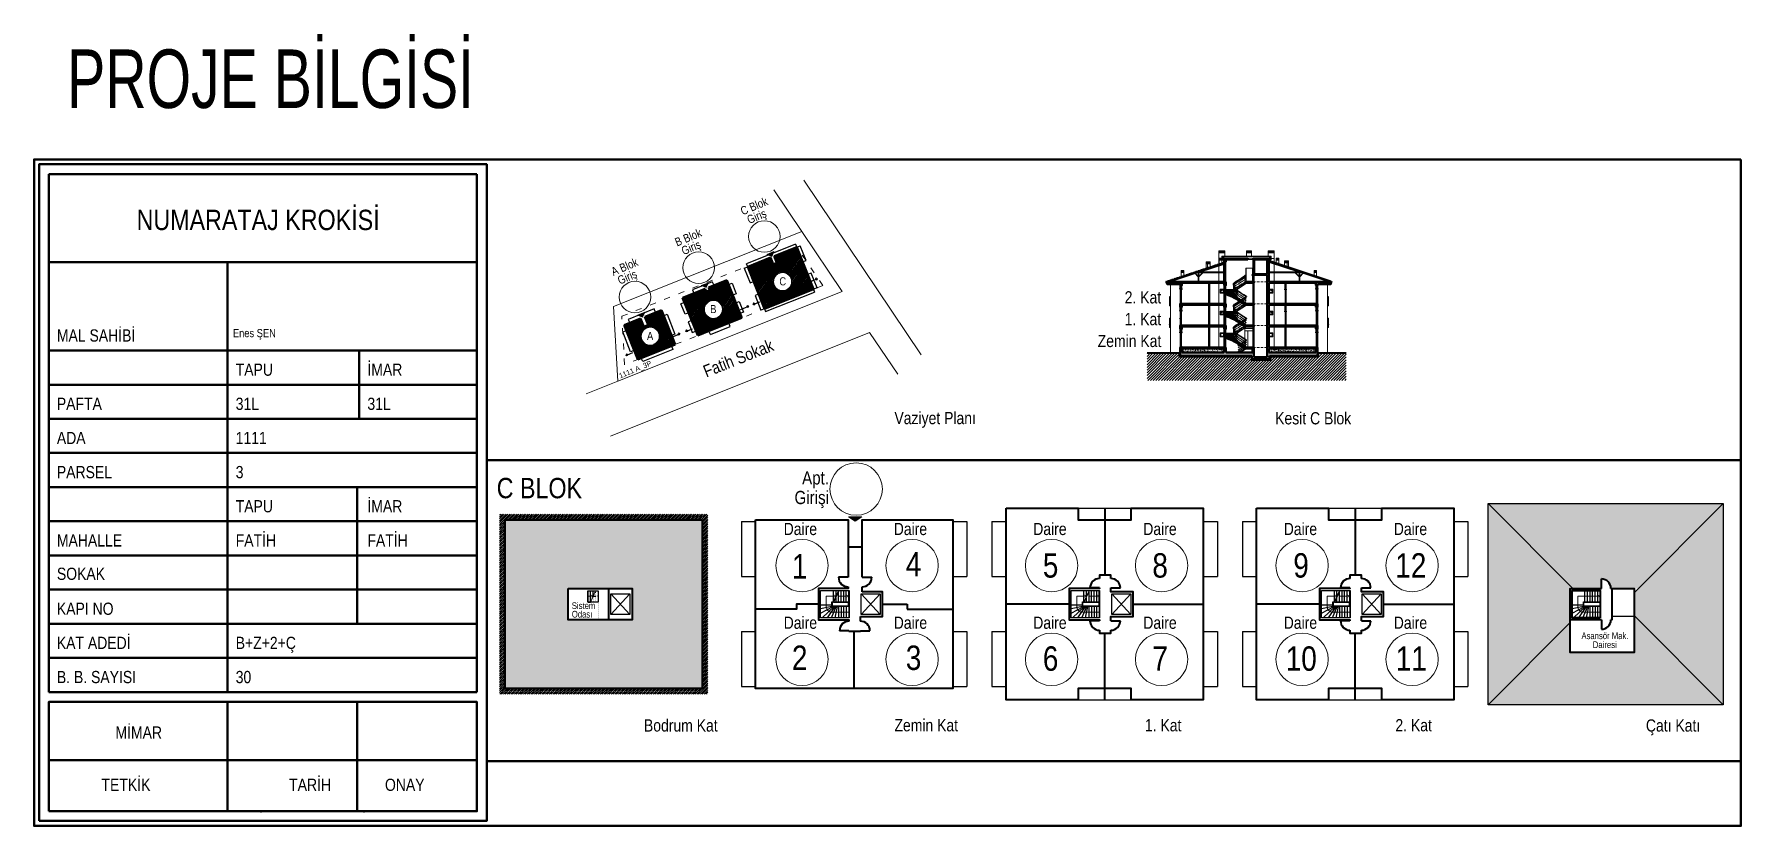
# Model space of a CAD drawing. Header units: millimetres. Extents: x 1852829 to 1882754, y -270850 to -231658.
# Drawn here: x 1852829 to 1861229, y -235669 to -231775 of the extents above; entities that cross this region are included whole.
import ezdxf
from ezdxf.enums import TextEntityAlignment as Align

# ---------------------------------------------------------------- set-up
doc = ezdxf.new("R2010")
doc.units = ezdxf.units.MM
for name, pattern in [('ACAD_ISO03W100', [30, 12, -18]), ('CONTINOUS', [0]), ('CONTINU', [0]), ('izdüşüm arka', [3.175, 0, -3.175]), ('izdüşüm ön', [9.525, 6.35, -3.175]), ('su yalıtım', [30, 12, -18])]:
    doc.linetypes.add(name, pattern=pattern)
for name, color, linetype, lineweight in [('a_ba', 6, 'Continuous', 50), ('a_doğrama', 251, 'Continuous', 20), ('a_duvar', 251, 'Continuous', 35), ('a_görünüş', 32, 'Continuous', 25), ('a_görünüş_ince', 8, 'Continuous', 20), ('a_görünüş_kalın', 20, 'Continuous', 40), ('a_hatch_ba', 252, 'Continuous', 13), ('a_hatch_misc', 251, 'Continuous', 15), ('a_izdüşüm_arka', 251, 'izdüşüm arka', 30), ('a_izdüşüm_ön', 6, 'izdüşüm ön', 9), ('a_kaplama', 40, 'Continuous', 15), ('a_kesit_line', 7, 'izdüşüm ön', 40), ('a_not_mahal', 253, 'Continuous', 5), ('a_not_misc', 144, 'Continuous', 5), ('a_not_text', 7, 'Continuous', 13), ('a_sınır_parsel', 1, 'Continuous', 20), ('a_sınır_çekme', 8, 'ACAD_ISO03W100', 20), ('a_yalıtım_su', 7, 'su yalıtım', 13), ('a_çerçeve_line', 7, 'Continuous', 50), ('Aydınlatma', 4, 'CONTINOUS', 35)]:
    doc.layers.add(name, color=color, linetype=linetype, lineweight=lineweight)
doc.styles.add('ROMANTUR', font='arial.ttf', dxfattribs={"width": 0.7})
doc.styles.get("Standard").update_dxf_attribs({"font": 'ARIALN.TTF'})
pattern_1 = [(45, (2412.01, 15586.4466), (-4.49012806, 4.49012806), []), (45, (2416.5003, 15586.4466), (-4.49012806, 4.49012806), [3.175, -1.5875])]
pattern_2 = [(50, (1217787.984, -153665.641), (11.84202212, -1.03604219), [1.23825195, -13.62077143]), (355, (1217787.984, -153665.641), (-2.290826, 12.41871448), [0.99060156, -10.89665511]), (100.4514447, (1217788.971, -153665.727), (9.55119609, 11.38267178), [1.05235223, -11.5758841]), (46.1842, (1217787.984, -153662.339), (17.62016538, -2.7327556), [1.8573779, -20.43115714]), (96.6355576, (1217789.453, -153662.567), (15.431293, 16.0827234), [1.578529, -17.36384185]), (351.1841512, (1217787.984, -153662.34), (15.431293, 16.0827234), [1.4859002, -16.3449083]), (21, (1217789.635, -153663.165), (9.85495094, -6.64724834), [1.23825195, -13.62077143]), (326, (1217789.635, -153663.165), (4.01713816, 11.97223663), [0.99060156, -10.89661714]), (71.451445, (1217790.457, -153663.719), (13.87208908, 5.32498836), [1.05235223, -11.57586416]), (37.5, (1217787.9843, -153665.641), (0.200759527, 5.496086174), [0, -10.764536936, 0, -11.0617174, 0, -10.93789221]), (7.5, (1217787.9843, -153665.641), (4.343284896, 6.51174761), [0, -6.30682992, 0, -10.516886546, 0, -4.16878156]), (327.5, (1217784.3026, -153665.641), (8.813402552, -0.372368945), [0, -4.12750649, 0, -12.87782026, 0, -17.087876884]), (317.5, (1217782.6516, -153665.641), (9.62841194, 1.65272452), [0, -5.36575844, 0, -8.55219345, 0, -12.13486909])]

msp = doc.modelspace()

# ---------------------------------------------------------------- texts
at = {"layer": 'a_not_text'}
for s, height, p in [('NUMARATAJ KROKİSİ', 100, (1853931.1, -232739.1)), ('C BLOK', 100, (1855315.6, -234058.1)), ('MİMAR', 60, (1853343.6, -235240.5)), ('TETKİK', 60, (1853280.5, -235497.4)), ('TARİH', 60, (1854186.9, -235497.4)), ('ONAY', 60, (1854652.9, -235497.4))]:
    msp.add_text(s, height=height, dxfattribs=at).set_placement(p, align=Align.CENTER)
for s, height, p in [('2. Kat', 60, (1858196.4, -233099.9)), ('1. Kat', 60, (1858196.4, -233207.1)), ('MAL SAHİBİ', 60, (1852940.6, -233287.5)), ('Enes ŞEN', 40, (1853806.9, -233265.9)), ('Zemin Kat', 60, (1858063.6, -233314.4)), ('TAPU', 60, (1853820.8, -233455.5)), ('İMAR', 60, (1854469, -233455.5)), ('PAFTA', 60, (1852940.6, -233623.5)), ('31L', 60, (1853820.8, -233623.5)), ('31L', 60, (1854469, -233623.5)), ('Vaziyet Planı', 60, (1857063.1, -233693.7)), ('Kesit C Blok', 60, (1858937.1, -233694.7)), ('ADA', 60, (1852940.6, -233791.5)), ('1111', 60, (1853820.8, -233791.5)), ('PARSEL', 60, (1852940.6, -233959.5)), ('3', 60, (1853820.8, -233959.5)), ('Apt.', 65, (1856608.6, -233990.3, -48.3)), ('Girişi', 65, (1856571.3, -234086.9, -48.3)), ('TAPU', 60, (1853820.8, -234127.5)), ('İMAR', 60, (1854469, -234127.5)), ('Daire', 60, (1856518.1, -234239.1)), ('Daire', 60, (1857059.8, -234239.1)), ('Daire', 60, (1857746.4, -234239.1)), ('Daire', 60, (1858288.1, -234239.1)), ('Daire', 60, (1858979.4, -234239.1)), ('Daire', 60, (1859521, -234239.1)), ('MAHALLE', 60, (1852940.6, -234295.5)), ('FATİH', 60, (1853820.8, -234295.5)), ('FATİH', 60, (1854469, -234295.5)), ('1', 120, (1856558.6, -234453)), ('4', 120, (1857119.1, -234442)), ('5', 120, (1857793.6, -234448.4)), ('8', 120, (1858332.8, -234448.4)), ('9', 120, (1859026.5, -234448.4)), ('12', 120, (1859528.4, -234448.4)), ('SOKAK', 60, (1852940.6, -234459.7)), ('KAPI NO', 60, (1852940.6, -234631.5)), ('Sistem', 33, (1855475.3, -234603)), ('Odası', 33, (1855475.3, -234645.1)), ('Daire', 60, (1856518.1, -234700.3)), ('Daire', 60, (1857059.8, -234700.3)), ('Daire', 60, (1857746.4, -234700.3)), ('Daire', 60, (1858288.1, -234700.3)), ('Daire', 60, (1858979.4, -234700.3)), ('Daire', 60, (1859521, -234700.3)), ('Asansör Mak.', 33, (1860444.8, -234751)), ('KAT ADEDİ', 60, (1852940.6, -234799.5)), ('B+Z+2+Ç', 60, (1853820.8, -234799.5)), ('2', 120, (1856558.6, -234902.6)), ('3', 120, (1857119.1, -234902.6)), ('6', 120, (1857793.6, -234906.6)), ('7', 120, (1858332.8, -234906.6)), ('10', 120, (1858989.2, -234906.6)), ('11', 120, (1859531, -234906.6)), ('Dairesi', 33, (1860500.7, -234795)), ('B. B. SAYISI', 60, (1852940.6, -234967.5)), ('30', 60, (1853820.8, -234967.5)), ('Bodrum Kat', 60, (1855830.2, -235205.6)), ('Zemin Kat', 60, (1857063.1, -235204.6)), ('1. Kat', 60, (1858296.1, -235204.6)), ('2. Kat', 60, (1859529, -235204.6)), ('Çatı Katı', 60, (1860762, -235205.6))]:
    msp.add_text(s, height=height, dxfattribs=at).set_placement(p)
at = {"layer": 'Aydınlatma', "linetype": 'CONTINU', "style": 'ROMANTUR', "width": 0.7}
msp.add_text('PROJE BİLGİSİ', height=288, dxfattribs=at).set_placement((1853992.5, -231994.7), align=Align.MIDDLE_CENTER)

# ---------------------------------------------------------------- blocks, each defined once
blk = doc.blocks.new('numarataj_vaziyet')
at = {"layer": 'a_hatch_misc', "ltscale": 100}
h = blk.add_hatch(dxfattribs=at)
h.set_pattern_fill('ANSI31', color=256, scale=3, angle=10)
h.set_pattern_definition([(55, (-1856242.305, 255511.529), (-7.80242322, 5.463315556), [])])
h.paths.add_polyline_path([(-1035, 233, 0.414214), (-1035, 233), (-552, 425), (-717, 839), (-939, 750), (-913, 685), (-948, 671), (-974, 736), (-1200, 646)])
h.paths.add_polyline_path([(-767, 500, -1), (-945, 500, -1)], flags=16)
h.paths.add_polyline_path([(-1406, 515), (-1585, 443), (-1574, 416), (-1609, 402), (-1620, 430), (-1841, 341), (-1692, -30), (-1564, 21), (-1258, 143)])
h.paths.add_polyline_path([(-1449, 227, -1), (-1626, 227, -1)], flags=16)
h.paths.add_polyline_path([(-2050, 219), (-2212, 154), (-2180, 74), (-2222, 57), (-2254, 137), (-2417, 72), (-2282, -266), (-1915, -119)])
h.paths.add_polyline_path([(-2071, -37, -1), (-2248, -37, -1)], flags=16)
at = {"layer": 'a_not_misc'}
h = blk.add_hatch(color=256, dxfattribs=at)
h.dxf.hatch_style = 1
h.paths.add_polyline_path([(-1012, 767), (-941, 796), (-963, 747)])
h = blk.add_hatch(color=256, dxfattribs=at)
h.dxf.hatch_style = 1
h.paths.add_polyline_path([(-1658, 461), (-1587, 489), (-1609, 441)])
h = blk.add_hatch(color=256, dxfattribs=at)
h.dxf.hatch_style = 1
h.paths.add_polyline_path([(-2285, 171), (-2214, 199), (-2236, 151)])
at = {"layer": 'a_ba'}
for p, q in [((-974, 736), (-1200, 646)), ((-948, 671), (-974, 736)), ((-913, 685), (-948, 671)), ((-717, 839), (-939, 750)), ((-939, 750), (-913, 685)), ((-552, 425), (-717, 839)), ((-1200, 646), (-1035, 233)), ((-1035, 233), (-552, 425)), ((-2050, 219), (-2212, 154)), ((-1915, -119), (-2050, 219)), ((-2254, 137), (-2417, 72)), ((-2417, 72), (-2282, -266)), ((-1915, -119), (-2282, -266))]:
    blk.add_line(p, q, dxfattribs=at)
for points in [[(-1406, 515), (-1585, 443)], [(-1258, 143), (-1406, 515)], [(-1620, 430), (-1841, 341)], [(-1841, 341), (-1692, -30)], [(-1609, 402), (-1620, 430)], [(-1574, 416), (-1609, 402)], [(-1585, 443), (-1574, 416)], [(-2254, 137), (-2222, 57), (-2180, 74), (-2212, 154)], [(-1692, -30), (-1564, 21)], [(-1564, 21), (-1258, 143)]]:
    blk.add_lwpolyline(points, dxfattribs=at)
blk.add_arc((-1035, 233), 0.0125, 201.7824, 291.7824, dxfattribs=at)
at = {"layer": 'a_görünüş'}
for p, q in [((-728, 867), (-1211, 674)), ((-717, 839), (-683, 853)), ((-625, 709), (-683, 853)), ((-660, 695), (-625, 709)), ((-1235, 632), (-1177, 488)), ((-1233, 633), (-1198, 647)), ((-575, 583), (-610, 569)), ((-517, 439), (-575, 583)), ((-1548, 499), (-1743, 421)), ((-1743, 421), (-1729, 386)), ((-1548, 499), (-1534, 464)), ((-1389, 471), (-1354, 485)), ((-1354, 485), (-1312, 380)), ((-1312, 380), (-1347, 366)), ((-1177, 488), (-1143, 502)), ((-1093, 376), (-1127, 363)), ((-1127, 363), (-1070, 219)), ((-1024, 205), (-541, 398)), ((-517, 439), (-552, 425)), ((-2029, 165), (-1994, 179)), ((-1994, 179), (-1916, -16)), ((-1317, 292), (-1283, 306)), ((-1283, 306), (-1241, 201)), ((-1241, 201), (-1276, 188)), ((-1035, 233), (-1070, 219)), ((-2430, 5), (-2395, 19)), ((-2352, -190), (-2430, 5)), ((-1567, -20), (-1581, 14)), ((-1372, 58), (-1386, 92)), ((-1936, -168), (-2233, -287)), ((-1916, -16), (-1951, -30)), ((-1950, -133), (-1936, -168)), ((-2318, -176), (-2352, -190)), ((-2233, -287), (-2247, -252))]:
    blk.add_line(p, q, dxfattribs=at)
for points in [[(-728, 867), (-717, 839)], [(-1200, 646), (-1211, 674)], [(-552, 425), (-541, 398)], [(-2106, 196), (-2120, 231), (-2375, 129), (-2361, 94)], [(-1781, 193), (-1816, 179), (-1839, 237), (-1858, 283), (-1823, 297)], [(-1035, 233), (-1024, 205)], [(-1751, 118), (-1786, 105), (-1763, 47), (-1745, 0), (-1710, 14)], [(-1567, -20), (-1372, 58)]]:
    blk.add_lwpolyline(points, dxfattribs=at)
at = {"layer": 'a_görünüş_ince'}
for p, q in [((-668, 992), (-944, 1403)), ((-647, 1499), (509, -220)), ((277, -411), (0, 0)), ((-2551, -1019), (0, 0)), ((-2791, -604), (-2477, -478))]:
    blk.add_line(p, q, dxfattribs=at)
at = {"layer": 'a_not_misc'}
for points in [[(-1012, 767), (-941, 796), (-963, 747), (-1012, 767)], [(-1658, 461), (-1587, 489), (-1609, 441), (-1658, 461)], [(-2285, 171), (-2214, 199), (-2236, 151), (-2285, 171)]]:
    blk.add_lwpolyline(points, dxfattribs=at)
for centre, radius in [((-1036, 944, -58), 155), ((-1682, 637, -58), 155), ((-856, 500), 88.6), ((-2310, 348, -58), 155), ((-1537, 227), 88.6), ((-2159, -37), 88.6)]:
    blk.add_circle(centre, radius, dxfattribs=at)
at = {"layer": 'a_sınır_parsel', "flags": 128}
for points in [[(-2520, 255), (-668, 992)], [(-668, 992), (-271, 403)], [(-271, 403), (-2477, -478)], [(-2477, -478), (-2520, 255)]]:
    blk.add_lwpolyline(points, dxfattribs=at)
at = {"layer": 'a_sınır_çekme', "ltscale": 5}
for p, q in [((-2439, 159), (-719, 844)), ((-461, 462), (-719, 844)), ((-461, 462), (-2411, -317)), ((-2411, -317), (-2439, 159))]:
    blk.add_line(p, q, dxfattribs=at)
at = {"layer": 'a_not_text'}
for s, height, rotation, p in [('C Blok', 82.1, 22.6009, (-1249, 1152)), ('Giriş', 82.1, 22.6009, (-1185, 1066)), ('B Blok', 82.1, 22.6009, (-1895, 845)), ('Giriş', 82.1, 22.6009, (-1831, 760)), ('A Blok', 82.1, 22.6009, (-2522, 556)), ('Giriş', 82.1, 22.6009, (-2459, 470)), ('Fatih Sokak', 120, 21.7977, (-1607, -444)), ('1111 A_3P ', 50, 22.6009, (-2454, -452))]:
    blk.add_text(s, height=height, rotation=rotation, dxfattribs=at).set_placement(p)
for s, p in [('C', (-888, 463)), ('B', (-1569, 190)), ('A ', (-2191, -74))]:
    blk.add_text(s, height=80, dxfattribs=at).set_placement(p)
blk = doc.blocks.new('kesit_2_c_blok')
at = {"layer": 'a_ba'}
for p, q in [((-1390, 0), (-2080, 0)), ((-965, 0), (-1097, 0)), ((0, 0), (-740, 0)), ((-1415, -15), (-2055, -15)), ((-965, -15), (-1097, -15)), ((-25, -15), (-740, -15))]:
    blk.add_line(p, q, dxfattribs=at)
at = {"layer": 'a_ba', "ltscale": 100}
for p, q in [((-490, 220), (-490, 210)), ((-480, 220), (-480, 210))]:
    blk.add_line(p, q, dxfattribs=at)
at = {"layer": 'a_ba'}
for points in [[(-765, -15), (-765, 315)], [(-740, 0), (-740, 315)], [(-2055, -15), (-2055, -50), (-2080, -50), (-2080, 0)], [(-1390, 0), (-1390, -50), (-1415, -50), (-1415, -15)], [(-965, -15), (-965, 0)], [(0, 0), (0, -50), (-25, -50), (-25, -15)]]:
    blk.add_lwpolyline(points, dxfattribs=at)
for points in [[(-2080, 220), (-2060, 220), (-2060, 230), (-2080, 230)], [(0, 220), (-20, 220), (-20, 230), (0, 230)]]:
    blk.add_lwpolyline(points, close=True, dxfattribs=at)
at = {"layer": 'a_ba', "ltscale": 100}
for points in [[(-490, 220), (-480, 220)], [(-490, 210), (-480, 210)]]:
    blk.add_lwpolyline(points, dxfattribs=at)
at = {"layer": 'a_doğrama', "linetype": 'Continuous'}
for p, q in [((-493, 7), (-493, 208)), ((-493, 208), (-488, 208)), ((-493, 7), (-488, 7)), ((-492, 210), (-492, 208)), ((-488, 7), (-488, 208))]:
    blk.add_line(p, q, dxfattribs=at)
at = {"layer": 'a_doğrama'}
for points in [[(-2078, 102), (-2078, 16)], [(-2078, 102), (-2077, 102)], [(-2077, 102), (-2077, 16)], [(-2064, 214), (-2064, 20)], [(-2063, 214), (-2063, 20)], [(-17, 214), (-17, 20)], [(-16, 214), (-16, 20)], [(-4, 102), (-4, 16)], [(-4, 102), (-3, 102)], [(-3, 102), (-3, 16)]]:
    blk.add_lwpolyline(points, dxfattribs=at)
for points in [[(-2066, 214), (-2072, 214), (-2072, 220), (-2066, 220)], [(-2066, 14), (-2072, 14), (-2072, 20), (-2066, 20)], [(-2060, 214), (-2066, 214), (-2066, 220), (-2060, 220)], [(-2060, 14), (-2066, 14), (-2066, 20), (-2060, 20)], [(-2059, 218), (-2060, 218), (-2060, 222), (-2058, 222), (-2058, 219)], [(-2059, 16), (-2060, 16), (-2060, 12), (-2058, 12), (-2058, 15)], [(-1475, 160), (-1417, 160), (-1417, 220), (-1475, 220)], [(-1469, 166), (-1421, 166), (-1421, 214), (-1469, 214)], [(-1465, 170), (-1425, 170), (-1425, 210), (-1465, 210)], [(-738, 160), (-680, 160), (-680, 220), (-738, 220)], [(-734, 166), (-686, 166), (-686, 214), (-734, 214)], [(-730, 170), (-690, 170), (-690, 210), (-730, 210)], [(-21, 218), (-20, 218), (-20, 222), (-22, 222), (-22, 219)], [(-21, 16), (-20, 16), (-20, 12), (-22, 12), (-22, 15)], [(-20, 214), (-14, 214), (-14, 220), (-20, 220)], [(-20, 14), (-14, 14), (-14, 20), (-20, 20)], [(-14, 214), (-8, 214), (-8, 220), (-14, 220)], [(-14, 14), (-8, 14), (-8, 20), (-14, 20)]]:
    blk.add_lwpolyline(points, close=True, dxfattribs=at)
at = {"layer": 'a_doğrama', "linetype": 'Continuous'}
for points in [[(-492, 210), (-490, 210)], [(-480, 210), (-478, 210), (-478, 207), (-488, 207)]]:
    blk.add_lwpolyline(points, dxfattribs=at)
at = {"layer": 'a_duvar'}
for p, q in [((-2060, 10), (-2080, 10)), ((-20, 220), (0, 220)), ((-20, 10), (0, 10))]:
    blk.add_line(p, q, dxfattribs=at)
for points in [[(-2080, 230), (-2080, 280)], [(-2060, 230), (-2060, 280)], [(-1650, 0), (-1650, 315)], [(-1640, 0), (-1640, 315)], [(-1415, 0), (-1415, 280)], [(-1395, 0), (-1395, 280)], [(-975, 0), (-975, 315)], [(-965, 0), (-965, 315)], [(-490, 220), (-490, 315)], [(-480, 220), (-480, 315)], [(-20, 230), (-20, 280)], [(0, 230), (0, 280)], [(-2080, 10), (-2080, 0)], [(-2060, 10), (-2060, 0)], [(-20, 10), (-20, 0)], [(0, 10), (0, 0)]]:
    blk.add_lwpolyline(points, dxfattribs=at)
at = {"layer": 'a_görünüş_ince'}
for p, q in [((-2230, 14), (-2249, 14)), ((-2230, 12), (-2249, 12)), ((-2230, 110), (-2245, 110)), ((-2230, 107), (-2245, 107)), ((150, 110), (165, 110)), ((150, 107), (165, 107)), ((150, 14), (168, 14)), ((150, 12), (169, 12))]:
    blk.add_line(p, q, dxfattribs=at)
for points in [[(-2230, -50), (-2230, 296)], [(-1495, 6), (-1495, 313)], [(-660, 6), (-660, 313)], [(150, -50), (150, 296)], [(-2249, 12), (-2249, 14)], [(-2249, 14), (-2249, 14)], [(-2245, 107), (-2245, 110)], [(-2245, 19), (-2245, 102)], [(-2245, 102), (-2230, 102)], [(-2245, -32), (-2245, 12)], [(-2240, 19), (-2240, 102)], [(-2235, 19), (-2235, 102)], [(-2082, 218), (-2082, 14)], [(-2080, 16), (-2080, 107)], [(-2074, 16), (-2074, 107)], [(-2072, 214), (-2072, 20)], [(-2066, 214), (-2066, 20)], [(-2060, 214), (-2060, 20)], [(-478, 207), (-478, 6)], [(-20, 214), (-20, 20)], [(-14, 214), (-14, 20)], [(-8, 214), (-8, 20)], [(-6, 16), (-6, 107)], [(0, 16), (0, 107)], [(2, 218), (2, 14)], [(165, 102), (150, 102)], [(155, 19), (155, 102)], [(160, 19), (160, 102)], [(165, 107), (165, 110)], [(165, 19), (165, 102)], [(165, -32), (165, 12)], [(168, 14), (169, 14)], [(169, 12), (169, 14)], [(-2230, -32), (-2245, -32)], [(150, -32), (165, -32)]]:
    blk.add_lwpolyline(points, dxfattribs=at)
at = {"layer": 'a_görünüş_kalın'}
for p, q in [((-2074, 110), (-2080, 110)), ((-2078, 109), (-2080, 109)), ((-2074, 109), (-2077, 109)), ((0, 110), (-6, 110)), ((-4, 109), (-6, 109)), ((0, 109), (-3, 109))]:
    blk.add_line(p, q, dxfattribs=at)
for points in [[(-2080, 109), (-2080, 110)], [(-2077, 107), (-2078, 107), (-2078, 109)], [(-2077, 107), (-2077, 109)], [(-2074, 109), (-2074, 110)], [(-6, 109), (-6, 110)], [(-3, 107), (-4, 107), (-4, 109)], [(-3, 107), (-3, 109)], [(0, 109), (0, 110)]]:
    blk.add_lwpolyline(points, dxfattribs=at)
at = {"layer": 'a_kaplama'}
for p, q in [((-2060, 14), (-2084, 14)), ((-2060, 12), (-2084, 12)), ((-20, 14), (3, 14)), ((-20, 12), (4, 12))]:
    blk.add_line(p, q, dxfattribs=at)
for points in [[(-2084, 12), (-2084, 14)], [(-2084, 14), (-2084, 14)], [(-2060, 12), (-2060, 14)], [(-20, 12), (-20, 14)], [(3, 14), (4, 14)], [(4, 12), (4, 14)]]:
    blk.add_lwpolyline(points, dxfattribs=at)
at = {"layer": 'a_not_misc'}
for points in [[(-1421, 166), (-1445, 214), (-1469, 166)], [(-686, 166), (-710, 214), (-734, 166)]]:
    blk.add_lwpolyline(points, dxfattribs=at)

# ---------------------------------------------------------------- hatches: boundary and pattern name
at = {"layer": 'a_hatch_ba'}
h = msp.add_hatch(dxfattribs=at)
h.set_pattern_fill('ANSI33', color=256)
h.set_pattern_definition(pattern_1)
h.paths.add_polyline_path([(1859146.2, -233358.2), (1859146.2, -233315.9), (1858905.7, -233315.9), (1858905.7, -233213.5), (1859138.1, -233213.5), (1859138.1, -233224.9), (1859146.2, -233224.9), (1859146.2, -233208.7), (1858905.7, -233208.7), (1858905.7, -233106.3), (1859138.1, -233106.3), (1859138.1, -233117.7), (1859146.2, -233117.7), (1859146.2, -233101.4), (1858905.7, -233101.4), (1858905.7, -232999), (1859138.1, -232999), (1859138.1, -233010.4), (1859146.2, -233010.4), (1859146.2, -233004.6), (1859211.2, -233004.6), (1859211.2, -232994.2), (1859146.2, -232994.2), (1858905.7, -232994.2), (1858905.7, -232883.7), (1858915.5, -232883.7), (1858915.5, -232878.8), (1858829.3, -232878.8), (1858829.3, -232883.7), (1858897.6, -232883.7), (1858897.6, -232955.2), (1858829.3, -232955.2), (1858829.3, -232960), (1858897.6, -232960), (1858897.6, -232999), (1858897.6, -233106.3), (1858897.6, -233213.5), (1858897.6, -233315.9), (1858897.6, -233364.7), (1858832.6, -233364.7), (1858832.6, -233315.9), (1858826.1, -233315.9), (1858789.5, -233315.9), (1858789.5, -233310.3), (1858780.7, -233310.3), (1858780.7, -233304.6), (1858772, -233304.6), (1858772, -233299), (1858763.2, -233299), (1858763.2, -233293.3), (1858754.4, -233293.3), (1858754.4, -233287.7), (1858744.6, -233287.7), (1858744.6, -233282), (1858734.6, -233282), (1858734.6, -233276.4), (1858724.4, -233276.4), (1858724.4, -233270.8), (1858710.8, -233270.8), (1858710.8, -233265.1), (1858692.8, -233265.1), (1858692.8, -233269.2), (1858710.8, -233274.9), (1858724.4, -233280.7), (1858734.6, -233286.4), (1858744.6, -233292.1), (1858754.4, -233297.9), (1858763.2, -233303.6), (1858772, -233309.3), (1858789.5, -233320.8), (1858826.1, -233320.8), (1858826.1, -233341.9), (1858694.5, -233341.9), (1858694.5, -233315.9), (1858470.2, -233315.9), (1858470.2, -233358.2), (1858822.8, -233358.2), (1858822.8, -233374.4), (1858909, -233374.4), (1858909, -233358.2)])
h.paths.add_polyline_path([(1858905.7, -233341.9), (1858905.7, -233320.8), (1859138.1, -233320.8), (1859138.1, -233341.9)], flags=16)
h.paths.add_polyline_path([(1858686.3, -233341.9), (1858478.3, -233341.9), (1858478.3, -233320.8), (1858686.3, -233320.8)], flags=16)
h = msp.add_hatch(dxfattribs=at)
h.set_pattern_fill('ANSI33', color=256)
h.set_pattern_definition(pattern_1)
h.paths.add_polyline_path([(1858694.5, -232883.7), (1858803.3, -232883.7), (1858803.3, -232878.8), (1858676.6, -232878.8), (1858676.6, -232883.7), (1858686.3, -232883.7), (1858686.3, -232895), (1858694.5, -232895)])
h = msp.add_hatch(dxfattribs=at)
h.set_pattern_fill('ANSI33', color=256)
h.set_pattern_definition(pattern_1)
h.paths.add_polyline_path([(1858405.2, -232994.2), (1858405.2, -233004.6), (1858470.2, -233004.6), (1858470.2, -233010.4), (1858478.3, -233010.4), (1858478.3, -232999), (1858686.3, -232999), (1858686.3, -233010.4), (1858694.5, -233010.4), (1858694.5, -232994.2), (1858470.2, -232994.2)])
h = msp.add_hatch(dxfattribs=at)
h.set_pattern_fill('ANSI33', color=256)
h.set_pattern_definition(pattern_1)
h.paths.add_polyline_path([(1858476.7, -233026.7), (1858470.2, -233026.7), (1858470.2, -233029.9), (1858476.7, -233029.9)])
h = msp.add_hatch(dxfattribs=at)
h.set_pattern_fill('ANSI33', color=256)
h.set_pattern_definition(pattern_1)
h.paths.add_polyline_path([(1858789.5, -232994.2), (1858789.5, -232999), (1858832.6, -232999), (1858832.6, -232994.2)])
h = msp.add_hatch(dxfattribs=at)
h.set_pattern_fill('ANSI33', color=256)
h.set_pattern_definition(pattern_1)
h.paths.add_polyline_path([(1858990.2, -233029.9), (1858987, -233029.9), (1858987, -233033.2), (1858990.2, -233033.2)])
h = msp.add_hatch(dxfattribs=at)
h.set_pattern_fill('ANSI33', color=256)
h.set_pattern_definition(pattern_1)
h.paths.add_polyline_path([(1859146.2, -233026.7), (1859139.7, -233026.7), (1859139.7, -233029.9), (1859146.2, -233029.9)])
h = msp.add_hatch(dxfattribs=at)
h.set_pattern_fill('ANSI33', color=256)
h.set_pattern_definition(pattern_1)
h.paths.add_polyline_path([(1858686.3, -233106.3), (1858686.3, -233117.7), (1858694.5, -233117.7), (1858694.5, -233101.4), (1858470.2, -233101.4), (1858470.2, -233117.7), (1858478.3, -233117.7), (1858478.3, -233106.3)])
h = msp.add_hatch(dxfattribs=at)
h.set_pattern_fill('ANSI33', color=256)
h.set_pattern_definition(pattern_1)
h.paths.add_polyline_path([(1858710.8, -233060.4), (1858724.4, -233066.2), (1858734.6, -233071.9), (1858744.6, -233077.6), (1858754.4, -233083.4), (1858763.2, -233089.1), (1858772, -233094.8), (1858789.5, -233106.3), (1858832.6, -233106.3), (1858832.6, -233101.4), (1858789.5, -233101.4), (1858789.5, -233095.8), (1858780.7, -233095.8), (1858780.7, -233090.1), (1858772, -233090.1), (1858772, -233084.5), (1858763.2, -233084.5), (1858763.2, -233078.8), (1858754.4, -233078.8), (1858754.4, -233073.2), (1858744.6, -233073.2), (1858744.6, -233067.5), (1858734.6, -233067.5), (1858734.6, -233061.9), (1858724.4, -233061.9), (1858724.4, -233056.3), (1858710.8, -233056.3), (1858710.8, -233050.6), (1858692.8, -233050.6), (1858692.8, -233054.7)])
h = msp.add_hatch(dxfattribs=at)
h.set_pattern_fill('ANSI33', color=256)
h.set_pattern_definition(pattern_1)
h.paths.add_polyline_path([(1858476.7, -233133.9), (1858470.2, -233133.9), (1858470.2, -233137.2), (1858476.7, -233137.2)])
h = msp.add_hatch(dxfattribs=at)
h.set_pattern_fill('ANSI33', color=256)
h.set_pattern_definition(pattern_1)
h.paths.add_polyline_path([(1858832.6, -233213.5), (1858832.6, -233208.7), (1858789.5, -233208.7), (1858789.5, -233203), (1858780.7, -233203), (1858780.7, -233197.4), (1858772, -233197.4), (1858772, -233191.7), (1858763.2, -233191.7), (1858763.2, -233186.1), (1858754.4, -233186.1), (1858754.4, -233180.4), (1858744.6, -233180.4), (1858744.6, -233174.8), (1858734.6, -233174.8), (1858734.6, -233169.1), (1858724.4, -233169.1), (1858724.4, -233163.5), (1858710.8, -233163.5), (1858710.8, -233157.9), (1858692.8, -233157.9), (1858692.8, -233162), (1858710.8, -233167.7), (1858724.4, -233173.4), (1858734.6, -233179.2), (1858744.6, -233184.9), (1858754.4, -233190.6), (1858763.2, -233196.3), (1858772, -233202.1), (1858789.5, -233213.5)])
h = msp.add_hatch(dxfattribs=at)
h.set_pattern_fill('ANSI33', color=256)
h.set_pattern_definition(pattern_1)
h.paths.add_polyline_path([(1858990.2, -233137.2), (1858987, -233137.2), (1858987, -233140.4), (1858990.2, -233140.4)])
h = msp.add_hatch(dxfattribs=at)
h.set_pattern_fill('ANSI33', color=256)
h.set_pattern_definition(pattern_1)
h.paths.add_polyline_path([(1859146.2, -233133.9), (1859139.7, -233133.9), (1859139.7, -233137.2), (1859146.2, -233137.2)])
h = msp.add_hatch(dxfattribs=at)
h.set_pattern_fill('ANSI33', color=256)
h.set_pattern_definition(pattern_1)
h.paths.add_polyline_path([(1858694.5, -233208.7), (1858470.2, -233208.7), (1858470.2, -233224.9), (1858478.3, -233224.9), (1858478.3, -233213.5), (1858686.3, -233213.5), (1858686.3, -233224.9), (1858694.5, -233224.9)])
h = msp.add_hatch(dxfattribs=at)
h.set_pattern_fill('ANSI33', color=256)
h.set_pattern_definition(pattern_1)
h.paths.add_polyline_path([(1858476.7, -233241.2), (1858470.2, -233241.2), (1858470.2, -233244.4), (1858476.7, -233244.4)])
h = msp.add_hatch(dxfattribs=at)
h.set_pattern_fill('ANSI33', color=256)
h.set_pattern_definition(pattern_1)
h.paths.add_polyline_path([(1859146.2, -233241.2), (1859139.7, -233241.2), (1859139.7, -233244.4), (1859146.2, -233244.4)])
h = msp.add_hatch(dxfattribs=at)
h.set_pattern_fill('ANSI33', color=256)
h.set_pattern_definition(pattern_1)
h.paths.add_polyline_path([(1858822.8, -233358.2), (1858467, -233358.2), (1858467, -233361.4), (1858822.8, -233361.4)])
h = msp.add_hatch(dxfattribs=at)
h.set_pattern_fill('ANSI33', color=256)
h.set_pattern_definition(pattern_1)
h.paths.add_polyline_path([(1858912.2, -233374.4), (1858819.6, -233374.4), (1858819.6, -233377.7), (1858912.2, -233377.7)])
h = msp.add_hatch(dxfattribs=at)
h.set_pattern_fill('ANSI33', color=256)
h.set_pattern_definition(pattern_1)
h.paths.add_polyline_path([(1859149.5, -233358.2), (1858909, -233358.2), (1858909, -233361.4), (1859149.5, -233361.4)])
at = {"layer": 'a_hatch_misc'}
h = msp.add_hatch(dxfattribs=at)
h.set_pattern_fill('HEX', color=256, scale=0.065)
h.set_pattern_definition([(0, (-2131995.11122, -4565585.58394), (0, 0.357452547872), [0.206375324685, -0.41275064937]), (120, (-2131995.11122, -4565585.58394), (-0.309562987105, -0.178726273936), [0.206375324685, -0.41275064937]), (60, (-2131994.90485, -4565585.58394), (-0.309562987105, 0.178726273936), [0.206375324685, -0.41275064937])])
h.paths.add_polyline_path([(1858829.3, -232876.5), (1858829.3, -232878.1), (1858910.7, -232878.1), (1858910.7, -232876.5)])
h.paths.add_polyline_path([(1858803.3, -232878.1), (1858803.3, -232876.5), (1858681.5, -232876.5), (1858681.5, -232878.1)])
h = msp.add_hatch(dxfattribs=at)
h.set_pattern_fill('ANSI31', color=256, scale=3)
h.set_pattern_definition([(45, (2412.01, 15586.447), (-6.73519209, 6.73519209), [])])
edge = h.paths.add_edge_path()
edge.add_line((1858306.6, -233345.2), (1858306.6, -233478.9))
edge.add_line((1858306.6, -233478.9), (1859287.4, -233478.9))
edge.add_line((1859287.4, -233478.8), (1859287.4, -233345.2))
edge.add_line((1859287.4, -233345.2), (1859149.5, -233345.2))
edge.add_line((1859149.5, -233345.2), (1859149.5, -233361.4))
edge.add_line((1859149.5, -233361.4), (1858909, -233361.4))
edge.add_line((1858909, -233361.4), (1858909, -233374.4))
edge.add_line((1858909, -233374.4), (1858912.2, -233374.4))
edge.add_line((1858912.2, -233374.4), (1858912.2, -233377.7))
edge.add_line((1858912.2, -233377.7), (1858819.6, -233377.7))
edge.add_line((1858819.6, -233377.7), (1858819.6, -233374.4))
edge.add_line((1858819.6, -233374.4), (1858822.8, -233374.4))
edge.add_line((1858822.8, -233374.4), (1858822.8, -233361.4))
edge.add_line((1858822.8, -233361.4), (1858467, -233361.4))
edge.add_line((1858467, -233361.4), (1858467, -233345.2))
edge.add_line((1858467, -233345.2), (1858306.6, -233345.2))
h = msp.add_hatch(dxfattribs=at)
h.set_pattern_fill('AR-CONC', color=256, scale=0.065)
h.set_pattern_definition(pattern_2)
h.paths.add_polyline_path([(1858686.3, -233341.9), (1858686.3, -233320.8), (1858478.3, -233320.8), (1858478.3, -233341.9)])
h = msp.add_hatch(dxfattribs=at)
h.set_pattern_fill('AR-CONC', color=256, scale=0.065)
h.set_pattern_definition(pattern_2)
h.paths.add_polyline_path([(1858905.7, -233320.8), (1858905.7, -233341.9), (1859138.1, -233341.9), (1859138.1, -233320.8)])
at = {"layer": 'a_hatch_misc', "ltscale": 10}
h = msp.add_hatch(dxfattribs=at)
h.set_pattern_fill('AR-RSHKE', color=256, scale=0.1, angle=270)
h.set_pattern_definition([(270, (4236.915, 18546.447), (30.48, -64.77), [15.24, -12.7, 17.78, -7.62, 22.86, -10.16]), (270, (4238.185, 18531.207), (30.48, -64.77), [12.7, -48.26, 10.16, -15.24]), (270, (4235.01, 18500.727), (30.48, -64.77), [7.62, -78.74]), (0, (4236.915, 18546.447), (30.48, 21.59), [29.21, -92.71]), (0, (4236.915, 18531.207), (30.48, 21.59), [28.575, -93.345]), (0, (4236.915, 18518.507), (30.48, 21.59), [26.67, -95.25]), (0, (4235.01, 18500.727), (30.48, 21.59), [29.21, -92.71]), (0, (4235.01, 18493.107), (30.48, 21.59), [29.21, -92.71]), (0, (4236.915, 18470.247), (30.48, 21.59), [27.94, -93.98])])
h.paths.add_polyline_path([(1860543, -234455.2, -0.414214), (1860589.7, -234501.8), (1860725, -234501.8), (1861142.5, -234084.3), (1859985.5, -234084.3), (1860403, -234501.8), (1860543, -234501.8)])
h.paths.add_polyline_path([(1859985.5, -235073.4), (1860389.1, -234669.8), (1860389.1, -234487.8), (1859985.5, -234084.3)])
h.paths.add_polyline_path([(1860389.1, -234816.8), (1860389.1, -234669.8), (1859985.5, -235073.4), (1861142.5, -235073.4), (1860704, -234634.8), (1860704, -234816.8)])
h.paths.add_polyline_path([(1861142.5, -235073.4), (1861142.5, -234084.3), (1860704, -234522.8), (1860704, -234634.8)])
at = {"layer": 'a_hatch_misc'}
h = msp.add_hatch(dxfattribs=at)
h.set_pattern_fill('ANSI31', color=256, scale=2)
h.set_pattern_definition([(45, (4236.915, 18546.4466), (-4.49012806, 4.49012806), [])])
h.paths.add_polyline_path([(1856144.4, -234136.6), (1855119.9, -234136.6), (1855119.9, -235021.1), (1856144.4, -235021.1)])
h.paths.add_polyline_path([(1856119.4, -234161.6), (1856119.4, -234996.1), (1855144.9, -234996.1), (1855144.9, -234161.6)], flags=16)
h.paths.add_polyline_path([(1856117.4, -234163.6), (1856117.4, -234994.1), (1855146.9, -234994.1), (1855146.9, -234163.6)], flags=0)
h.paths.add_polyline_path([(1855772.1, -234501.8), (1855772.1, -234655.8), (1855457.2, -234655.8), (1855457.2, -234501.8)], flags=0)
h.paths.add_polyline_path([(1855553.6, -234513.5), (1855605.3, -234513.5), (1855605.3, -234569.5), (1855566.5, -234569.5), (1855566.5, -234569.5), (1855555, -234569.5), (1855553.6, -234569.5)], flags=0)
h.paths.add_polyline_path([(1855578.8, -234538.5), (1855580.2, -234539.2), (1855578.8, -234539.8)], flags=0)
h.paths.add_polyline_path([(1855592.7, -234533.3), (1855605.3, -234539.2), (1855605.3, -234567.2), (1855570.1, -234567.2), (1855592.7, -234516.9)], flags=0)
h.paths.add_polyline_path([(1855667.2, -234527.5), (1855760.5, -234527.5), (1855760.5, -234630.1), (1855760.5, -234630.1), (1855667.2, -234630.1), (1855667.2, -234630.1), (1855667.2, -234527.5)], flags=0)
h = msp.add_hatch(dxfattribs=at)
h.set_pattern_fill('AR-CONC', color=256, scale=0.23328)
h.set_pattern_definition([(50, (989.21, 18968.155), (42.5000396, -3.7182699), [4.443984, -48.883824]), (355, (989.21, 18968.155), (-8.2215854, 44.5697409), [3.5551872, -39.1071955]), (100.4514447, (992.75, 18967.846), (34.2784541, 40.8514692), [3.7768053, -41.5448923]), (46.1842, (989.21, 18980.006), (63.2373187, -9.8076343), [6.665976, -73.325736]), (96.6355576, (994.48, 18979.19), (55.3816364, 57.7195663), [5.6652102, -62.3173947]), (351.184151, (989.21, 18980.006), (55.3816364, 57.7195663), [5.3327731, -58.6605263]), (21, (995.135, 18977.043), (35.3686052, -23.85642543), [4.443984, -48.883824]), (326, (995.135, 18977.043), (14.4171772, 42.9673687), [3.5551872, -39.1070592]), (71.451445, (998.083, 18975.055), (49.7857823, 19.1109435), [3.7768053, -41.5448206]), (37.5, (989.21, 18968.155), (0.72050937, 19.72499947), [0, -38.63303424, 0, -39.6995904, 0, -39.255192]), (7.5, (989.21, 18968.155), (15.58769087, 23.3701245), [0, -22.63469184, 0, -37.74423744, 0, -14.9614128]), (327.5, (975.997, 18968.155), (31.63057404, -1.3364014), [0, -14.81328, 0, -46.2174336, 0, -61.3269792]), (317.5, (970.07, 18968.155), (34.55557543, 5.93149183), [0, -19.257264, 0, -30.69311616, 0, -43.5510432])])
h.paths.add_polyline_path([(1856117.4, -234163.6), (1855146.9, -234163.6), (1855146.9, -234994.1), (1856117.4, -234994.1)])
h.paths.add_polyline_path([(1855772.1, -234655.8), (1855457.2, -234655.8), (1855457.2, -234501.8), (1855772.1, -234501.8)], flags=16)
h.paths.add_polyline_path([(1855760.5, -234630.1), (1855760.5, -234630.1), (1855760.5, -234630.1)], flags=0)
h.paths.add_polyline_path([(1855605.3, -234569.5), (1855566.5, -234569.5), (1855566.5, -234569.5), (1855553.6, -234569.5), (1855553.6, -234513.5), (1855605.3, -234513.5)], flags=0)
h.paths.add_polyline_path([(1855592.7, -234516.9), (1855592.7, -234533.3), (1855605.3, -234539.2), (1855605.3, -234513.5), (1855594.3, -234513.5)], flags=0)
h.paths.add_polyline_path([(1855580.2, -234539.2), (1855566.2, -234545.6), (1855566.2, -234567.2), (1855553.6, -234567.2), (1855553.6, -234514.4), (1855566.2, -234513.5), (1855566.2, -234532.7)], flags=0)
h.paths.add_polyline_path([(1855466.8, -234654.2), (1855584.7, -234654.2), (1855584.7, -234603), (1855466.8, -234603)], flags=8)
h.paths.add_polyline_path([(1855466.8, -234612.1), (1855599.4, -234612.1), (1855599.4, -234560.9), (1855466.8, -234560.9)], flags=8)
at = {"layer": 'a_not_misc'}
h = msp.add_hatch(color=256, dxfattribs=at)
h.dxf.hatch_style = 1
h.paths.add_polyline_path([(1856903.5, -234148.8), (1856870.5, -234170.8), (1856837.5, -234148.8)])

# ---------------------------------------------------------------- linework, layer by layer
at = {"layer": 'a_ba'}
for p, q in [((1858803.3, -232878.8), (1858803.3, -232883.7)), ((1858829.3, -232878.8), (1858829.3, -232883.7)), ((1858897.6, -232955.2), (1858829.3, -232955.2)), ((1858405.2, -233000.7), (1858405.2, -232994.2)), ((1858897.6, -232960), (1858829.3, -232960)), ((1858710.8, -233050.6), (1858692.8, -233050.6)), ((1858710.8, -233056.3), (1858710.8, -233050.6)), ((1858724.4, -233056.3), (1858710.8, -233056.3)), ((1858724.4, -233061.9), (1858724.4, -233056.3)), ((1858734.6, -233061.9), (1858724.4, -233061.9)), ((1858734.6, -233067.5), (1858734.6, -233061.9)), ((1858744.6, -233067.5), (1858734.6, -233067.5)), ((1858744.6, -233073.2), (1858744.6, -233067.5)), ((1858754.4, -233073.2), (1858744.6, -233073.2)), ((1858754.4, -233078.8), (1858754.4, -233073.2)), ((1858763.2, -233078.8), (1858754.4, -233078.8)), ((1858763.2, -233084.5), (1858763.2, -233078.8)), ((1858772, -233084.5), (1858763.2, -233084.5)), ((1858772, -233090.1), (1858772, -233084.5)), ((1858780.7, -233090.1), (1858772, -233090.1)), ((1858780.7, -233095.8), (1858780.7, -233090.1)), ((1858789.5, -233095.8), (1858780.7, -233095.8)), ((1858789.5, -233101.4), (1858789.5, -233095.8)), ((1858710.8, -233157.9), (1858692.8, -233157.9)), ((1858710.8, -233163.5), (1858710.8, -233157.9)), ((1858724.4, -233163.5), (1858710.8, -233163.5)), ((1858724.4, -233169.1), (1858724.4, -233163.5)), ((1858734.6, -233169.1), (1858724.4, -233169.1)), ((1858734.6, -233174.8), (1858734.6, -233169.1)), ((1858744.6, -233174.8), (1858734.6, -233174.8)), ((1858744.6, -233180.4), (1858744.6, -233174.8)), ((1858754.4, -233180.4), (1858744.6, -233180.4)), ((1858754.4, -233186.1), (1858754.4, -233180.4)), ((1858763.2, -233186.1), (1858754.4, -233186.1)), ((1858763.2, -233191.7), (1858763.2, -233186.1)), ((1858772, -233191.7), (1858763.2, -233191.7)), ((1858772, -233197.4), (1858772, -233191.7)), ((1858780.7, -233197.4), (1858772, -233197.4)), ((1858780.7, -233203), (1858780.7, -233197.4)), ((1858789.5, -233203), (1858780.7, -233203)), ((1858789.5, -233208.7), (1858789.5, -233203)), ((1858710.8, -233265.1), (1858692.8, -233265.1)), ((1858710.8, -233270.8), (1858710.8, -233265.1)), ((1858724.4, -233270.8), (1858710.8, -233270.8)), ((1858724.4, -233276.4), (1858724.4, -233270.8)), ((1858734.6, -233276.4), (1858724.4, -233276.4)), ((1858734.6, -233282), (1858734.6, -233276.4)), ((1858744.6, -233282), (1858734.6, -233282)), ((1858744.6, -233287.7), (1858744.6, -233282)), ((1858754.4, -233287.7), (1858744.6, -233287.7)), ((1858754.4, -233293.3), (1858754.4, -233287.7)), ((1858467, -233358.2), (1858822.8, -233358.2)), ((1858467, -233361.4), (1858822.8, -233361.4)), ((1858470.2, -233315.9), (1858694.5, -233315.9)), ((1858470.2, -233315.9), (1858470.2, -233358.2)), ((1858478.3, -233320.8), (1858686.3, -233320.8)), ((1858478.3, -233320.8), (1858478.3, -233341.9)), ((1858478.3, -233341.9), (1858686.3, -233341.9)), ((1858686.3, -233341.9), (1858686.3, -233320.8)), ((1858694.5, -233341.9), (1858694.5, -233315.9)), ((1858694.5, -233341.9), (1858826.1, -233341.9)), ((1858763.2, -233293.3), (1858754.4, -233293.3)), ((1858763.2, -233299), (1858763.2, -233293.3)), ((1858772, -233299), (1858763.2, -233299)), ((1858772, -233304.6), (1858772, -233299)), ((1858780.7, -233304.6), (1858772, -233304.6)), ((1858780.7, -233310.3), (1858780.7, -233304.6)), ((1858789.5, -233310.3), (1858780.7, -233310.3)), ((1858789.5, -233315.9), (1858789.5, -233310.3)), ((1858822.8, -233358.2), (1858822.8, -233374.4)), ((1858822.8, -233374.4), (1858909, -233374.4)), ((1858826.1, -233315.9), (1858832.6, -233315.9)), ((1858826.1, -233320.8), (1858826.1, -233341.9)), ((1858832.6, -233315.9), (1858832.6, -233364.7)), ((1858832.6, -233364.7), (1858897.6, -233364.7)), ((1858897.6, -233315.9), (1858897.6, -233364.7)), ((1858905.7, -233315.9), (1859146.2, -233315.9)), ((1858905.7, -233320.8), (1859138.1, -233320.8)), ((1858905.7, -233320.8), (1858905.7, -233341.9)), ((1858905.7, -233341.9), (1859138.1, -233341.9)), ((1858909, -233358.2), (1859149.5, -233358.2)), ((1858909, -233358.2), (1858909, -233374.4)), ((1858909, -233361.4), (1859149.5, -233361.4)), ((1859138.1, -233320.8), (1859138.1, -233341.9)), ((1859146.2, -233315.9), (1859146.2, -233358.2))]:
    msp.add_line(p, q, dxfattribs=at)
for points in [[(1858803.3, -232878.8), (1858676.6, -232878.8)], [(1858676.6, -232883.7), (1858676.6, -232878.8)], [(1858676.6, -232883.7), (1858686.3, -232883.7)], [(1858694.5, -232883.7), (1858694.5, -232895), (1858686.3, -232895), (1858686.3, -232883.7)], [(1858803.3, -232883.7), (1858694.5, -232883.7)], [(1858915.5, -232878.8), (1858829.3, -232878.8)], [(1858897.6, -232883.7), (1858829.3, -232883.7)], [(1858829.3, -232960), (1858829.3, -232955.2)], [(1858897.6, -232955.2), (1858897.6, -232883.7)], [(1858905.7, -232994.2), (1858905.7, -232883.7)], [(1858915.5, -232883.7), (1858905.7, -232883.7)], [(1858915.5, -232883.7), (1858915.5, -232878.8)], [(1858470.2, -232994.2), (1858405.2, -232994.2), (1858405.2, -233004.6), (1858470.2, -233004.6)], [(1858470.2, -232994.2), (1858694.5, -232994.2)], [(1858478.3, -232999), (1858478.3, -233010.4), (1858470.2, -233010.4), (1858470.2, -233004.6)], [(1858478.3, -232999), (1858686.3, -232999)], [(1858694.5, -232994.2), (1858694.5, -233010.4), (1858686.3, -233010.4), (1858686.3, -232999)], [(1858789.5, -232994.2), (1858832.6, -232994.2)], [(1858789.5, -232994.2), (1858789.5, -232999)], [(1858789.5, -232999), (1858832.6, -232999)], [(1858832.6, -232999), (1858832.6, -232994.2)], [(1858897.6, -232999), (1858897.6, -232960)], [(1858905.7, -232994.2), (1859146.2, -232994.2)], [(1858905.7, -232999), (1859138.1, -232999)], [(1859146.2, -233004.6), (1859146.2, -233010.4), (1859138.1, -233010.4), (1859138.1, -232999)], [(1859146.2, -232994.2), (1859211.2, -232994.2), (1859211.2, -233004.6), (1859146.2, -233004.6)], [(1858692.8, -233050.6), (1858692.8, -233054.7)], [(1858789.5, -233106.3), (1858772, -233094.8), (1858763.2, -233089.1), (1858754.4, -233083.4), (1858744.6, -233077.6), (1858734.6, -233071.9), (1858724.4, -233066.2), (1858710.8, -233060.4), (1858692.8, -233054.7)], [(1858692.8, -233157.9), (1858692.8, -233162)], [(1858789.5, -233213.5), (1858772, -233202.1), (1858763.2, -233196.3), (1858754.4, -233190.6), (1858744.6, -233184.9), (1858734.6, -233179.2), (1858724.4, -233173.4), (1858710.8, -233167.7), (1858692.8, -233162)], [(1858692.8, -233265.1), (1858692.8, -233269.2)], [(1858789.5, -233320.8), (1858772, -233309.3), (1858763.2, -233303.6), (1858754.4, -233297.9), (1858744.6, -233292.1), (1858734.6, -233286.4), (1858724.4, -233280.7), (1858710.8, -233274.9), (1858692.8, -233269.2)], [(1858897.6, -233315.9), (1858897.6, -233211.9)], [(1858905.7, -233315.9), (1858905.7, -233213.5)], [(1858467, -233358.2), (1858467, -233361.4)], [(1858826.1, -233315.9), (1858789.5, -233315.9)], [(1858826.1, -233320.8), (1858789.5, -233320.8)], [(1859149.5, -233358.2), (1859149.5, -233361.4)]]:
    msp.add_lwpolyline(points, dxfattribs=at)
for points in [[(1858470.2, -233244.4), (1858476.7, -233244.4), (1858476.7, -233241.2), (1858470.2, -233241.2)], [(1859146.2, -233244.4), (1859139.7, -233244.4), (1859139.7, -233241.2), (1859146.2, -233241.2)], [(1858912.2, -233374.4), (1858912.2, -233377.7), (1858819.6, -233377.7), (1858819.6, -233374.4)]]:
    msp.add_lwpolyline(points, close=True, dxfattribs=at)
at = {"layer": 'a_doğrama'}
for p, q in [((1858826.1, -232925.9), (1858793.6, -232925.9)), ((1858793.6, -232925.9), (1858793.6, -232992.2)), ((1858825.1, -232926.9), (1858794.6, -232926.9)), ((1858794.6, -232926.9), (1858794.6, -232992.2)), ((1858825.1, -232992.2), (1858825.1, -232926.9)), ((1858826.1, -232992.2), (1858826.1, -232925.9)), ((1858794.6, -232991.6), (1858825.1, -232991.6)), ((1858824.5, -232959.4), (1858820.6, -232959.4)), ((1858820.6, -232959.4), (1858820.6, -232960)), ((1858820.6, -232960), (1858824.5, -232960)), ((1858824.5, -232960), (1858824.5, -232959.4)), ((1858802.7, -233234.7), (1858802.7, -233314)), ((1858803.3, -233234.7), (1858803.3, -233314))]:
    msp.add_line(p, q, dxfattribs=at)
for points in [[(1858803.3, -232876.5), (1858804.3, -232876.5), (1858804.3, -232884.3), (1858803.3, -232884.3)], [(1858828.4, -232876.5), (1858829.3, -232876.5), (1858829.3, -232884.3), (1858828.4, -232884.3)], [(1858474.8, -233246.4), (1858472.8, -233246.4), (1858472.8, -233244.4), (1858474.8, -233244.4)], [(1858476.7, -233246.4), (1858474.8, -233246.4), (1858474.8, -233244.4), (1858476.7, -233244.4)], [(1858477, -233245.1), (1858476.7, -233245.1), (1858476.7, -233243.8), (1858477.4, -233243.8), (1858477.4, -233244.7)], [(1858666.8, -233263.9), (1858685.7, -233263.9), (1858685.7, -233244.4), (1858666.8, -233244.4)], [(1858668.8, -233262), (1858684.4, -233262), (1858684.4, -233246.4), (1858668.8, -233246.4)], [(1858670.1, -233260.7), (1858683.1, -233260.7), (1858683.1, -233247.7), (1858670.1, -233247.7)], [(1858905.7, -233263.9), (1858925.2, -233263.9), (1858925.2, -233244.4), (1858905.7, -233244.4)], [(1858907.7, -233262), (1858923.3, -233262), (1858923.3, -233246.4), (1858907.7, -233246.4)], [(1858909, -233260.7), (1858922, -233260.7), (1858922, -233247.7), (1858909, -233247.7)], [(1859139.4, -233245.1), (1859139.7, -233245.1), (1859139.7, -233243.8), (1859139.1, -233243.8), (1859139.1, -233244.7)], [(1859139.7, -233246.4), (1859141.7, -233246.4), (1859141.7, -233244.4), (1859139.7, -233244.4)], [(1859141.7, -233246.4), (1859143.6, -233246.4), (1859143.6, -233244.4), (1859141.7, -233244.4)], [(1858474.8, -233311.4), (1858472.8, -233311.4), (1858472.8, -233309.4), (1858474.8, -233309.4)], [(1858476.7, -233311.4), (1858474.8, -233311.4), (1858474.8, -233309.4), (1858476.7, -233309.4)], [(1858477, -233310.7), (1858476.7, -233310.7), (1858476.7, -233312), (1858477.4, -233312), (1858477.4, -233311)], [(1859139.4, -233310.7), (1859139.7, -233310.7), (1859139.7, -233312), (1859139.1, -233312), (1859139.1, -233311)], [(1859139.7, -233311.4), (1859141.7, -233311.4), (1859141.7, -233309.4), (1859139.7, -233309.4)], [(1859141.7, -233311.4), (1859143.6, -233311.4), (1859143.6, -233309.4), (1859141.7, -233309.4)]]:
    msp.add_lwpolyline(points, close=True, dxfattribs=at)
for points in [[(1858828.4, -232876.5), (1858804.3, -232876.5)], [(1858828.4, -232877.5), (1858804.3, -232877.5)], [(1858475.6, -233246.4), (1858475.6, -233309.4)], [(1858475.9, -233246.4), (1858475.9, -233309.4)], [(1858829.3, -233234), (1858787.1, -233234)], [(1858802.7, -233234.7), (1858787.1, -233234.7)], [(1858829.3, -233234.7), (1858803.3, -233234.7)], [(1859140.5, -233246.4), (1859140.5, -233309.4)], [(1859140.8, -233246.4), (1859140.8, -233309.4)], [(1859145.1, -233282.8), (1859145.1, -233310.7)], [(1859145.1, -233282.8), (1859145.4, -233282.8)], [(1859145.4, -233282.8), (1859145.4, -233310.7)]]:
    msp.add_lwpolyline(points, dxfattribs=at)
msp.add_circle((1858823.2, -232962.3, 2591.4), 0.488, dxfattribs=at)
at = {"layer": 'a_duvar'}
for p, q in [((1858476.7, -233244.4), (1858470.2, -233244.4)), ((1858610, -233213.5), (1858610, -233315.9)), ((1858613.2, -233213.5), (1858613.2, -233315.9)), ((1858686.3, -233315.9), (1858686.3, -233224.9)), ((1858692.8, -233315.9), (1858692.8, -233224.9)), ((1858829.3, -233315.9), (1858829.3, -233213.5)), ((1858832.6, -233315.9), (1858832.6, -233213.5)), ((1858987, -233315.9), (1858987, -233213.5)), ((1858990.2, -233315.9), (1858990.2, -233213.5)), ((1859139.7, -233244.4), (1859146.2, -233244.4)), ((1858476.7, -233312.7), (1858470.2, -233312.7)), ((1859139.7, -233312.7), (1859146.2, -233312.7))]:
    msp.add_line(p, q, dxfattribs=at)
for points in [[(1858681.5, -232878.8), (1858681.5, -232869), (1858676.6, -232869), (1858676.6, -232878.8)], [(1858915.5, -232878.8), (1858915.5, -232869), (1858910.6, -232869), (1858910.6, -232878.8)], [(1858686.3, -232994.2), (1858686.3, -232895)], [(1858692.8, -232994.2), (1858692.8, -232895)], [(1858829.3, -232955.2), (1858829.3, -232883.7)], [(1858835.8, -232955.2), (1858835.8, -232883.7)], [(1858470.2, -233241.2), (1858470.2, -233224.9)], [(1858476.7, -233241.2), (1858476.7, -233224.9)], [(1859139.7, -233241.2), (1859139.7, -233224.9)], [(1859146.2, -233241.2), (1859146.2, -233224.9)], [(1858470.2, -233312.7), (1858470.2, -233315.9)], [(1858476.7, -233312.7), (1858476.7, -233315.9)], [(1859139.7, -233312.7), (1859139.7, -233315.9)], [(1859146.2, -233312.7), (1859146.2, -233315.9)]]:
    msp.add_lwpolyline(points, dxfattribs=at)
for points in [[(1858832.6, -232994.2), (1858832.6, -232960), (1858829.3, -232960), (1858829.3, -232994.2)], [(1858470.2, -233358.2), (1858470.2, -233345.2), (1858467, -233345.2), (1858467, -233358.2)], [(1859149.5, -233358.2), (1859149.5, -233345.2), (1859146.2, -233345.2), (1859146.2, -233358.2)]]:
    msp.add_lwpolyline(points, close=True, dxfattribs=at)
at = {"layer": 'a_görünüş'}
for p, q in [((1858731.8, -233043), (1858731.8, -233032.7)), ((1858736.9, -233032.7), (1858736.9, -233026.1)), ((1858736.9, -233026.1), (1858742.2, -233026.1)), ((1858736.9, -233027.1), (1858742.9, -233027.1)), ((1858744.2, -233026.1), (1858745.6, -233026.1)), ((1858744.9, -233027.1), (1858745.6, -233027.1)), ((1858745.6, -233027.1), (1858745.6, -233020.4)), ((1858745.6, -233020.4), (1858754.4, -233020.4)), ((1858745.6, -233021.4), (1858754.4, -233021.4)), ((1858754.4, -233021.4), (1858754.4, -233014.8)), ((1858754.4, -233014.8), (1858763.2, -233014.8)), ((1858754.4, -233015.8), (1858763.2, -233015.8)), ((1858763.2, -233015.8), (1858763.2, -233009.1)), ((1858763.2, -233009.1), (1858772, -233009.1)), ((1858763.2, -233010.1), (1858772, -233010.1)), ((1858772, -233010.1), (1858772, -233003.5)), ((1858772, -233003.5), (1858780.7, -233003.5)), ((1858772, -233004.5), (1858780.7, -233004.5)), ((1858780.7, -233004.5), (1858780.7, -232997.9)), ((1858780.7, -232997.9), (1858788.9, -232997.9)), ((1858780.7, -232998.8), (1858788.9, -232998.8)), ((1858734.5, -233043), (1858734.5, -233048.7)), ((1858754.4, -233128.7), (1858754.4, -233122)), ((1858754.4, -233122), (1858763.2, -233122)), ((1858754.4, -233123), (1858763.2, -233123)), ((1858763.2, -233123), (1858763.2, -233116.4)), ((1858763.2, -233116.4), (1858772, -233116.4)), ((1858763.2, -233117.4), (1858772, -233117.4)), ((1858772, -233117.4), (1858772, -233110.7)), ((1858772, -233110.7), (1858780.7, -233110.7)), ((1858772, -233111.7), (1858780.7, -233111.7)), ((1858780.7, -233111.7), (1858780.7, -233105.1)), ((1858780.7, -233105.1), (1858787.8, -233105.1)), ((1858780.7, -233106.1), (1858789.3, -233106.1)), ((1858731.8, -233150.3), (1858731.8, -233139.9)), ((1858734.5, -233150.3), (1858734.5, -233155.9)), ((1858736.9, -233139.9), (1858736.9, -233133.3)), ((1858736.9, -233133.3), (1858742.2, -233133.3)), ((1858736.9, -233134.3), (1858742.9, -233134.3)), ((1858744.2, -233133.3), (1858745.6, -233133.3)), ((1858744.9, -233134.3), (1858745.6, -233134.3)), ((1858745.6, -233134.3), (1858745.6, -233127.7)), ((1858745.6, -233127.7), (1858754.4, -233127.7)), ((1858745.6, -233128.7), (1858754.4, -233128.7)), ((1858731.8, -233257.5), (1858731.8, -233247.2)), ((1858734.5, -233257.5), (1858734.5, -233263.2)), ((1858736.9, -233247.2), (1858736.9, -233240.6)), ((1858736.9, -233240.6), (1858742.2, -233240.6)), ((1858736.9, -233241.6), (1858742.9, -233241.6)), ((1858744.2, -233240.6), (1858745.6, -233240.6)), ((1858744.9, -233241.6), (1858745.6, -233241.6)), ((1858745.6, -233241.6), (1858745.6, -233234.9)), ((1858745.6, -233234.9), (1858754.4, -233234.9)), ((1858745.6, -233235.9), (1858754.4, -233235.9)), ((1858754.4, -233235.9), (1858754.4, -233229.3)), ((1858754.4, -233229.3), (1858763.2, -233229.3)), ((1858754.4, -233230.3), (1858763.2, -233230.3)), ((1858763.2, -233230.3), (1858763.2, -233223.6)), ((1858763.2, -233223.6), (1858772, -233223.6)), ((1858763.2, -233224.6), (1858772, -233224.6)), ((1858772, -233224.6), (1858772, -233218)), ((1858772, -233218), (1858780.7, -233218)), ((1858772, -233219), (1858780.7, -233219)), ((1858780.7, -233219), (1858780.7, -233212.4)), ((1858780.7, -233212.4), (1858786.5, -233212.4)), ((1858780.7, -233213.3), (1858788, -233213.3)), ((1858754.4, -233334.8), (1858754.4, -233340)), ((1858763.2, -233334.8), (1858754.4, -233334.8)), ((1858763.2, -233335.7), (1858754.4, -233335.7)), ((1858763.2, -233329.6), (1858763.2, -233335.7)), ((1858772, -233329.6), (1858763.2, -233329.6)), ((1858772, -233330.5), (1858763.2, -233330.5)), ((1858772, -233324.4), (1858772, -233330.5)), ((1858780.7, -233324.4), (1858772, -233324.4)), ((1858780.7, -233325.3), (1858772, -233325.3)), ((1858780.7, -233319.2), (1858780.7, -233325.3)), ((1858787, -233319.2), (1858780.7, -233319.2)), ((1858788.5, -233320.1), (1858780.7, -233320.1)), ((1857967.5, -234107.6), (1858228.7, -234107.6)), ((1859200.4, -234107.6), (1859461.7, -234107.6)), ((1859985.5, -234084.3), (1860403, -234501.8)), ((1861142.5, -234084.3), (1860704, -234522.8)), ((1856310.1, -234172.9), (1856379.9, -234172.9)), ((1857350.4, -234172.9), (1857420.1, -234172.9)), ((1857543.1, -234172.9), (1857612.9, -234172.9)), ((1858583.3, -234172.9), (1858653.1, -234172.9)), ((1858776.1, -234172.9), (1858845.8, -234172.9)), ((1859816.3, -234172.9), (1859886, -234172.9)), ((1856310.1, -234443.5), (1856379.9, -234443.5)), ((1857350.4, -234443.5), (1857420.1, -234443.5)), ((1857543.1, -234443.5), (1857612.9, -234443.5)), ((1858583.3, -234443.5), (1858653.1, -234443.5)), ((1858776.1, -234443.5), (1858845.8, -234443.5)), ((1859816.3, -234443.5), (1859886, -234443.5)), ((1855553.6, -234514.4), (1855553.6, -234567.2)), ((1855566.2, -234513.5), (1855566.2, -234567.2)), ((1855578.8, -234513.5), (1855578.8, -234542.3)), ((1856761.3, -234512.1), (1856761.3, -234567.2)), ((1856773.9, -234512.1), (1856773.9, -234542.3)), ((1856773.9, -234548), (1856773.9, -234567.2)), ((1856786.5, -234512.1), (1856786.5, -234514.3)), ((1856786.5, -234520), (1856786.5, -234567.2)), ((1856799.1, -234512.1), (1856799.1, -234567.2)), ((1856811.7, -234512.1), (1856811.7, -234567.2)), ((1856824.3, -234512.1), (1856824.3, -234567.2)), ((1856835.7, -234511.2), (1856838.3, -234511.2)), ((1856836.9, -234511.2), (1856836.9, -234567.2)), ((1857994.3, -234512.1), (1857994.3, -234567.2)), ((1858006.9, -234512.1), (1858006.9, -234542.3)), ((1858006.9, -234548), (1858006.9, -234567.2)), ((1858019.5, -234520), (1858019.5, -234567.2)), ((1858032.1, -234512.1), (1858032.1, -234567.2)), ((1858044.7, -234512.1), (1858044.7, -234567.2)), ((1858057.3, -234512.1), (1858057.3, -234567.2)), ((1858069.9, -234511.2), (1858069.9, -234567.2)), ((1859227.2, -234512.1), (1859227.2, -234567.2)), ((1859239.8, -234512.1), (1859239.8, -234542.3)), ((1859239.8, -234548), (1859239.8, -234567.2)), ((1859252.4, -234520), (1859252.4, -234567.2)), ((1859265, -234512.1), (1859265, -234567.2)), ((1859277.6, -234512.1), (1859277.6, -234567.2)), ((1859290.2, -234512.1), (1859290.2, -234567.2)), ((1859302.8, -234511.2), (1859302.8, -234567.2)), ((1860460.2, -234512.1), (1860460.2, -234567.2)), ((1860472.8, -234512.1), (1860472.8, -234567.2)), ((1860485.4, -234512.1), (1860485.4, -234567.2)), ((1860498, -234512.1), (1860498, -234567.2)), ((1860510.6, -234512.1), (1860510.6, -234567.2)), ((1860523.2, -234512.1), (1860523.2, -234567.2)), ((1860534.6, -234511.2), (1860537.2, -234511.2)), ((1860535.8, -234511.2), (1860535.8, -234567.2)), ((1855553.6, -234567.2), (1855567.6, -234567.2)), ((1855555, -234569.5), (1855566.5, -234569.5)), ((1856699.5, -234582.4), (1856755.5, -234582.4)), ((1856699.5, -234600.6), (1856755.5, -234589.1)), ((1856699.5, -234622.9), (1856762.3, -234590.5)), ((1856706.9, -234646.5), (1856766.3, -234590.5)), ((1856733.7, -234646.5), (1856771.1, -234590.5)), ((1856752.8, -234646.5), (1856776.6, -234590.5)), ((1856755.5, -234590.5), (1856755.5, -234567.2)), ((1856755.5, -234567.2), (1856762.7, -234567.2)), ((1856838.3, -234590.5), (1856755.5, -234590.5)), ((1856757.8, -234588.1), (1856757.8, -234569.5)), ((1856757.8, -234569.5), (1856761.7, -234569.5)), ((1856836, -234588.1), (1856757.8, -234588.1)), ((1856764.2, -234569.5), (1856836, -234569.5)), ((1856765.3, -234567.2), (1856838.3, -234567.2)), ((1856771.2, -234646.5), (1856782.7, -234590.5)), ((1856789.3, -234646.5), (1856789.3, -234590.5)), ((1856801.9, -234646.5), (1856801.9, -234590.5)), ((1856814.5, -234646.5), (1856814.5, -234590.5)), ((1856827.1, -234646.5), (1856827.1, -234590.5)), ((1856839.7, -234645.5), (1856839.7, -234590.5)), ((1857932.5, -234582.4), (1857988.5, -234582.4)), ((1857932.5, -234600.6), (1857988.5, -234589.1)), ((1857932.5, -234622.9), (1857995.3, -234590.5)), ((1857939.9, -234646.5), (1857999.2, -234590.5)), ((1857966.7, -234646.5), (1858004, -234590.5)), ((1857985.8, -234646.5), (1858009.6, -234590.5)), ((1857988.5, -234590.5), (1857988.5, -234567.2)), ((1857988.5, -234567.2), (1857995.7, -234567.2)), ((1858071.3, -234590.5), (1857988.5, -234590.5)), ((1857990.8, -234588.1), (1857990.8, -234569.5)), ((1857990.8, -234569.5), (1857994.6, -234569.5)), ((1858068.9, -234588.1), (1857990.8, -234588.1)), ((1857997.2, -234569.5), (1858068.9, -234569.5)), ((1857998.2, -234567.2), (1858071.3, -234567.2)), ((1858004.2, -234646.5), (1858015.7, -234590.5)), ((1858022.3, -234646.5), (1858022.3, -234590.5)), ((1858034.9, -234646.5), (1858034.9, -234590.5)), ((1858047.5, -234646.5), (1858047.5, -234590.5)), ((1858060.1, -234646.5), (1858060.1, -234590.5)), ((1858072.7, -234645.5), (1858072.7, -234590.5)), ((1859165.4, -234582.4), (1859221.4, -234582.4)), ((1859165.4, -234600.6), (1859221.4, -234589.1)), ((1859165.4, -234622.9), (1859228.2, -234590.5)), ((1859172.9, -234646.5), (1859232.2, -234590.5)), ((1859199.6, -234646.5), (1859237, -234590.5)), ((1859218.8, -234646.5), (1859242.6, -234590.5)), ((1859221.4, -234590.5), (1859221.4, -234567.2)), ((1859221.4, -234567.2), (1859228.6, -234567.2)), ((1859304.2, -234590.5), (1859221.4, -234590.5)), ((1859223.7, -234588.1), (1859223.7, -234569.5)), ((1859223.7, -234569.5), (1859227.6, -234569.5)), ((1859301.9, -234588.1), (1859223.7, -234588.1)), ((1859230.2, -234569.5), (1859301.9, -234569.5)), ((1859231.2, -234567.2), (1859304.2, -234567.2)), ((1859237.2, -234646.5), (1859248.7, -234590.5)), ((1859255.2, -234646.5), (1859255.2, -234590.5)), ((1859267.8, -234646.5), (1859267.8, -234590.5)), ((1859280.4, -234646.5), (1859280.4, -234590.5)), ((1859293, -234646.5), (1859293, -234590.5)), ((1859305.6, -234645.5), (1859305.6, -234590.5)), ((1860398.4, -234582.4), (1860454.4, -234582.4)), ((1860398.4, -234600.6), (1860454.4, -234589.1)), ((1860398.4, -234622.9), (1860461.2, -234590.5)), ((1860405.8, -234646.5), (1860465.2, -234590.5)), ((1860432.6, -234646.5), (1860470, -234590.5)), ((1860451.7, -234646.5), (1860475.5, -234590.5)), ((1860454.4, -234590.5), (1860454.4, -234567.2)), ((1860454.4, -234567.2), (1860472.8, -234567.2)), ((1860534.9, -234590.5), (1860454.4, -234590.5)), ((1860456.7, -234588.1), (1860456.7, -234569.5)), ((1860456.7, -234569.5), (1860534.9, -234569.5)), ((1860534.9, -234588.1), (1860456.7, -234588.1)), ((1860461.6, -234567.2), (1860537.2, -234567.2)), ((1860470.1, -234646.5), (1860481.6, -234590.5)), ((1860488.2, -234646.5), (1860488.2, -234590.5)), ((1860500.8, -234646.5), (1860500.8, -234590.5)), ((1860513.4, -234646.5), (1860513.4, -234590.5)), ((1860526, -234646.5), (1860526, -234590.5)), ((1860704, -234634.8), (1861142.5, -235073.4)), ((1856310.1, -234714.1), (1856379.9, -234714.1)), ((1857350.4, -234714.1), (1857420.1, -234714.1)), ((1857543.1, -234714.1), (1857612.9, -234714.1)), ((1858583.3, -234714.1), (1858653.1, -234714.1)), ((1858776.1, -234714.1), (1858845.8, -234714.1)), ((1859816.3, -234714.1), (1859886, -234714.1)), ((1860389.1, -234669.8), (1859985.5, -235073.4)), ((1860704, -234639.5), (1860594.3, -234639.5)), ((1856310.1, -234984.7), (1856379.9, -234984.7)), ((1857350.4, -234984.7), (1857420.1, -234984.7)), ((1857543.1, -234984.7), (1857612.9, -234984.7)), ((1857967.5, -235050), (1858228.7, -235050)), ((1858583.3, -234984.7), (1858653.1, -234984.7)), ((1858776.1, -234984.7), (1858845.8, -234984.7)), ((1859200.4, -235050), (1859461.7, -235050)), ((1859816.3, -234984.7), (1859886, -234984.7))]:
    msp.add_line(p, q, dxfattribs=at)
for points in [[(1858400.7, -232991.8), (1858399.7, -232991.8)], [(1858399.7, -232991.8), (1858399.7, -232993.1), (1858400, -232993.1), (1858400, -232992.1), (1858400.3, -232992.1)], [(1858405.2, -232991.8), (1858405.2, -233000.7), (1858400.3, -233000.7), (1858400.3, -232992.1)], [(1858404.9, -232991.8), (1858404.9, -233000.3), (1858400.7, -233000.3), (1858400.7, -232991.8)], [(1858405.2, -232991.8), (1858404.9, -232991.8)], [(1858692.8, -233031.7), (1858736.9, -233031.7)], [(1858692.8, -233032.7), (1858736.9, -233032.7)], [(1858692.8, -233037.4), (1858731.8, -233037.4)], [(1858692.8, -233038.3), (1858731.8, -233038.3)], [(1858795.8, -233068.1), (1858781.7, -233059.1), (1858772.9, -233053.4), (1858764.2, -233047.8), (1858755.4, -233042.1), (1858749.8, -233036.3), (1858745.5, -233030.7), (1858741.5, -233025.1), (1858737.9, -233019.4), (1858734.5, -233013.8), (1858731.8, -233008.1), (1858731.8, -233002.5), (1858736.9, -232996.8), (1858745.6, -232991.2), (1858754.4, -232985.5), (1858763.2, -232979.9), (1858772, -232974.2), (1858790.3, -232962.5)], [(1858731.8, -233040.8), (1858746.1, -233031.5)], [(1858795.8, -233066.2), (1858782.6, -233057.7), (1858773.8, -233052.1), (1858765.1, -233046.4), (1858756.4, -233040.9), (1858751.1, -233035.3), (1858746.8, -233029.7), (1858742.9, -233024.1), (1858739.3, -233018.5), (1858735.9, -233013), (1858733.5, -233007.8), (1858733.5, -233003.1), (1858737.9, -232998.1), (1858746.5, -232992.5), (1858755.3, -232986.9), (1858764.1, -232981.3), (1858772.9, -232975.6), (1858791.1, -232963.8)], [(1858747.5, -233030.6), (1858794.8, -232999.7)], [(1859211.2, -232991.8), (1859211.2, -233000.7), (1859216.1, -233000.7), (1859216.1, -232992.1)], [(1859211.2, -232991.8), (1859211.5, -232991.8)], [(1859211.5, -232991.8), (1859211.5, -233000.3), (1859215.8, -233000.3), (1859215.8, -232991.8)], [(1859215.8, -232991.8), (1859216.7, -232991.8)], [(1859216.7, -232991.8), (1859216.7, -232993.1), (1859216.4, -232993.1), (1859216.4, -232992.1), (1859216.1, -232992.1)], [(1858692.8, -233043), (1858734.5, -233043)], [(1858692.8, -233044), (1858734.5, -233044)], [(1858710.8, -233048.7), (1858734.5, -233048.7)], [(1858710.8, -233049.6), (1858734.5, -233049.6)], [(1858724.4, -233054.3), (1858741.5, -233054.3)], [(1858724.4, -233055.3), (1858741.5, -233055.3)], [(1858795.8, -233175.4), (1858781.7, -233166.3), (1858772.9, -233160.7), (1858764.2, -233155), (1858755.4, -233149.4), (1858749.8, -233143.6), (1858745.5, -233137.9), (1858741.5, -233132.3), (1858737.9, -233126.7), (1858734.5, -233121), (1858731.8, -233115.4), (1858731.8, -233109.7), (1858736.9, -233104.1), (1858745.6, -233098.4), (1858754.4, -233092.8), (1858761.7, -233088.1)], [(1858731.8, -233148.1), (1858795.8, -233106.3)], [(1858795.8, -233173.4), (1858782.6, -233165), (1858773.8, -233159.3), (1858765.1, -233153.7), (1858756.4, -233148.1), (1858751.1, -233142.5), (1858746.8, -233137), (1858742.9, -233131.4), (1858739.3, -233125.8), (1858735.9, -233120.2), (1858733.5, -233115), (1858733.5, -233110.3), (1858737.9, -233105.3), (1858746.5, -233099.8), (1858755.3, -233094.2), (1858763.2, -233089.1)], [(1858734.5, -233048.7), (1858737.9, -233048.7)], [(1858734.5, -233049.6), (1858737.9, -233049.6)], [(1858734.6, -233059.9), (1858745.5, -233059.9)], [(1858734.6, -233060.9), (1858745.5, -233060.9)], [(1858737.9, -233048.7), (1858737.9, -233054.3)], [(1858741.5, -233054.3), (1858741.5, -233059.9)], [(1858745.4, -233065.6), (1858749.8, -233065.6)], [(1858745.5, -233059.9), (1858745.5, -233065.6)], [(1858745.5, -233066.6), (1858749.8, -233066.6)], [(1858749.8, -233066.6), (1858749.8, -233065.6)], [(1858749.8, -233066.6), (1858749.8, -233071.2)], [(1858770.4, -233082.5), (1858772, -233081.5), (1858794.3, -233067.2)], [(1858772.9, -233082.8), (1858795.8, -233068.1)], [(1858795.8, -233066.2), (1858795.8, -233068.1)], [(1858692.8, -233139), (1858736.9, -233139)], [(1858692.8, -233139.9), (1858736.9, -233139.9)], [(1858692.8, -233144.6), (1858731.8, -233144.6)], [(1858692.8, -233145.6), (1858731.8, -233145.6)], [(1858692.8, -233150.3), (1858734.5, -233150.3)], [(1858692.8, -233151.2), (1858734.5, -233151.2)], [(1858710.8, -233155.9), (1858734.5, -233155.9)], [(1858710.8, -233156.9), (1858734.5, -233156.9)], [(1858724.4, -233161.6), (1858741.5, -233161.6)], [(1858724.4, -233162.5), (1858741.5, -233162.5)], [(1858772.9, -233297.3), (1858795.8, -233282.6), (1858781.7, -233273.6), (1858772.9, -233267.9), (1858764.2, -233262.3), (1858755.4, -233256.6), (1858749.8, -233250.8), (1858745.5, -233245.2), (1858741.5, -233239.6), (1858737.9, -233233.9), (1858734.5, -233228.3), (1858731.8, -233222.6), (1858731.8, -233217), (1858736.9, -233211.3), (1858745.6, -233205.7), (1858754.4, -233200), (1858761.1, -233195.7)], [(1858795.8, -233280.7), (1858782.6, -233272.2), (1858773.8, -233266.6), (1858765.1, -233260.9), (1858756.4, -233255.4), (1858751.1, -233249.8), (1858746.8, -233244.2), (1858742.9, -233238.6), (1858739.3, -233233), (1858735.9, -233227.5), (1858733.5, -233222.3), (1858733.5, -233217.6), (1858737.9, -233212.6), (1858746.5, -233207), (1858755.3, -233201.4), (1858762.6, -233196.7)], [(1858734.5, -233155.9), (1858737.9, -233155.9)], [(1858734.5, -233156.9), (1858737.9, -233156.9)], [(1858734.6, -233167.2), (1858745.5, -233167.2)], [(1858734.6, -233168.2), (1858745.5, -233168.2)], [(1858737.9, -233155.9), (1858737.9, -233161.6)], [(1858741.5, -233161.6), (1858741.5, -233167.2)], [(1858745.4, -233172.8), (1858749.8, -233172.8)], [(1858745.5, -233167.2), (1858745.5, -233172.8)], [(1858745.5, -233173.8), (1858749.8, -233173.8)], [(1858749.8, -233173.8), (1858749.8, -233172.8)], [(1858749.8, -233173.8), (1858749.8, -233178.5)], [(1858770.4, -233189.8), (1858772, -233188.7), (1858794.3, -233174.4)], [(1858772.9, -233190.1), (1858795.8, -233175.4)], [(1858795.8, -233173.4), (1858795.8, -233175.4)], [(1858692.8, -233246.2), (1858736.9, -233246.2)], [(1858692.8, -233247.2), (1858736.9, -233247.2)], [(1858692.8, -233251.9), (1858731.8, -233251.9)], [(1858692.8, -233252.8), (1858731.8, -233252.8)], [(1858692.8, -233257.5), (1858734.5, -233257.5)], [(1858692.8, -233258.5), (1858734.5, -233258.5)], [(1858710.8, -233263.2), (1858734.5, -233263.2)], [(1858710.8, -233264.1), (1858734.5, -233264.1)], [(1858724.4, -233268.8), (1858741.5, -233268.8)], [(1858724.4, -233269.8), (1858741.5, -233269.8)], [(1858731.8, -233255.3), (1858794.8, -233214.2)], [(1858734.5, -233263.2), (1858737.9, -233263.2)], [(1858734.5, -233264.1), (1858737.9, -233264.1)], [(1858734.6, -233274.4), (1858745.5, -233274.4)], [(1858734.6, -233275.4), (1858745.5, -233275.4)], [(1858737.9, -233263.2), (1858737.9, -233268.8)], [(1858741.5, -233268.8), (1858741.5, -233274.4)], [(1858745.4, -233280.1), (1858749.8, -233280.1)], [(1858745.5, -233274.4), (1858745.5, -233280.1)], [(1858745.5, -233281.1), (1858749.8, -233281.1)], [(1858749.8, -233281.1), (1858749.8, -233280.1)], [(1858749.8, -233281.1), (1858749.8, -233285.7)], [(1858770.4, -233297), (1858772, -233296), (1858794.3, -233281.7)], [(1858795.8, -233282.6), (1858795.8, -233280.7)], [(1858754.4, -233307.3), (1858761.7, -233302.6)], [(1858754.4, -233307.3), (1858755.3, -233308.7)], [(1858755.3, -233308.7), (1858763.2, -233303.6)], [(1858765.9, -233340), (1858765.9, -233340)], [(1858798.3, -233320.8), (1858769.1, -233338.1)], [(1858769.1, -233340), (1858769.1, -233338.1)], [(1856310.1, -234172.9), (1856310.1, -234443.5)], [(1857420.1, -234172.9), (1857420.1, -234443.5)], [(1857543.1, -234172.9), (1857543.1, -234443.5)], [(1858653.1, -234172.9), (1858653.1, -234443.5)], [(1858776.1, -234172.9), (1858776.1, -234443.5)], [(1859886, -234172.9), (1859886, -234443.5)], [(1855555, -234567.2), (1855555, -234569.5)], [(1856836, -234569.5), (1856836, -234588.1)], [(1856838.3, -234567.2), (1856838.3, -234590.5)], [(1858068.9, -234569.5), (1858068.9, -234588.1)], [(1858071.3, -234567.2), (1858071.3, -234590.5)], [(1859301.9, -234569.5), (1859301.9, -234588.1)], [(1859304.2, -234567.2), (1859304.2, -234590.5)], [(1860534.9, -234569.5), (1860534.9, -234646.5)], [(1860537.2, -234567.2), (1860537.2, -234645.5)], [(1856310.1, -234714.1), (1856310.1, -234984.7)], [(1857420.1, -234714.1), (1857420.1, -234984.7)], [(1857543.1, -234714.1), (1857543.1, -234984.7)], [(1858653.1, -234714.1), (1858653.1, -234984.7)], [(1858776.1, -234714.1), (1858776.1, -234984.7)], [(1859886, -234714.1), (1859886, -234984.7)]]:
    msp.add_lwpolyline(points, dxfattribs=at)
for points in [[(1859985.5, -234084.3), (1861142.5, -234084.3), (1861142.5, -235073.4), (1859985.5, -235073.4)], [(1855553.6, -234513.5), (1855605.3, -234513.5), (1855605.3, -234569.5), (1855553.6, -234569.5)], [(1855667.2, -234527.5), (1855760.5, -234527.5), (1855760.5, -234630.1), (1855667.2, -234630.1)], [(1856839.7, -234646.5), (1856699.5, -234646.5), (1856699.5, -234511.2), (1856839.7, -234511.2)], [(1856900.1, -234527.5), (1856993.4, -234527.5), (1856993.4, -234630.1), (1856900.1, -234630.1)], [(1858072.7, -234646.5), (1857932.5, -234646.5), (1857932.5, -234511.2), (1858072.7, -234511.2)], [(1858133.1, -234527.5), (1858226.4, -234527.5), (1858226.4, -234630.1), (1858133.1, -234630.1)], [(1859305.6, -234646.5), (1859165.4, -234646.5), (1859165.4, -234511.2), (1859305.6, -234511.2)], [(1859366, -234527.5), (1859459.4, -234527.5), (1859459.4, -234630.1), (1859366, -234630.1)]]:
    msp.add_lwpolyline(points, close=True, dxfattribs=at)
at = {"layer": 'a_görünüş_ince'}
for p, q in [((1858689.6, -232851.5), (1858689.6, -232867.7)), ((1858795.5, -232851.5), (1858795.5, -232867.7)), ((1858820.9, -232851.5), (1858820.9, -232867.7)), ((1858902.5, -232851.5), (1858902.5, -232867.7)), ((1858931.7, -232851.5), (1858931.7, -232878.8)), ((1858475.1, -232948.3), (1858475.1, -232968.7)), ((1858487.8, -232948.3), (1858487.8, -232964.5)), ((1858597.6, -232905.8), (1858597.6, -232928.3)), ((1858603.8, -232905.8), (1858603.8, -232926.2)), ((1858616.5, -232905.8), (1858616.5, -232922.1)), ((1858662, -232886.5), (1858662, -232907)), ((1858675, -232886.5), (1858675, -232902.7)), ((1858941.5, -232886.5), (1858941.5, -232902.7)), ((1858954.5, -232886.5), (1858954.5, -232907)), ((1858983.7, -232900.4), (1858983.7, -232916.7)), ((1858996.4, -232900.4), (1858996.4, -232920.9)), ((1859002.6, -232900.4), (1859002.6, -232922.9)), ((1859128.7, -232948.3), (1859128.7, -232964.5)), ((1859141.3, -232948.3), (1859141.3, -232968.7)), ((1858421.5, -233345.2), (1858421.5, -233207)), ((1859194.8, -233345.2), (1859194.8, -233207)), ((1858660.3, -233213.5), (1858660.3, -233314)), ((1858787.1, -233219.2), (1858787.1, -233275.1)), ((1858787.1, -233277), (1858787.1, -233286.3)), ((1858787.1, -233288.2), (1858787.1, -233308.3)), ((1858931.7, -233211.9), (1858931.7, -233315.9))]:
    msp.add_line(p, q, dxfattribs=at)
at = {"layer": 'a_görünüş_ince', "lineweight": 20}
for p, q in [((1858558.6, -232968.6), (1858541.1, -232951)), ((1858542.8, -232950.5), (1858558.6, -232966.3)), ((1858558.6, -232949.1), (1858561.9, -232944.2)), ((1858561.9, -232949.1), (1858558.6, -232944.2)), ((1858558.6, -232949.1), (1858561.9, -232944.2)), ((1858561.9, -232949.1), (1858558.6, -232944.2)), ((1858558.6, -232986.5), (1858558.6, -232949.1)), ((1858559.4, -232949.1), (1858559.4, -232968.6)), ((1858561, -232968.6), (1858561, -232949.1)), ((1858561.9, -232986.5), (1858561.9, -232949.1)), ((1858579.1, -232949.1), (1858561.9, -232966.3)), ((1858561.9, -232968.6), (1858581.4, -232949.1)), ((1858682.4, -232908.2), (1858685.7, -232903.3)), ((1858685.7, -232908.2), (1858682.4, -232903.3)), ((1858906.4, -232900.1), (1858909.6, -232895.3)), ((1858909.6, -232900.1), (1858906.4, -232895.3)), ((1859054.6, -232968.6), (1859035.1, -232949.1)), ((1859037.4, -232949.1), (1859054.6, -232966.3)), ((1859054.6, -232949.1), (1859057.8, -232944.2)), ((1859057.8, -232949.1), (1859054.6, -232944.2)), ((1859054.6, -232949.1), (1859057.8, -232944.2)), ((1859057.8, -232949.1), (1859054.6, -232944.2)), ((1859057.8, -232949.1), (1859054.6, -232944.2)), ((1859054.6, -232949.1), (1859057.8, -232944.2)), ((1859054.6, -232986.5), (1859054.6, -232949.1)), ((1859055.4, -232968.6), (1859055.4, -232949.1)), ((1859057, -232949.1), (1859057, -232968.6)), ((1859057.8, -232986.5), (1859057.8, -232949.1)), ((1859073.6, -232950.5), (1859057.8, -232966.3)), ((1859057.8, -232968.6), (1859075.3, -232951)), ((1858421.9, -232994.2), (1858425.2, -232989.3)), ((1858425.2, -232994.2), (1858421.9, -232989.3)), ((1858557.8, -232992.5), (1858562.7, -232992.5)), ((1858557.8, -232992.5), (1858557.8, -232994.2)), ((1858557.8, -232992.5), (1858562.7, -232992.5)), ((1858557.8, -232992.5), (1858557.8, -232994.2)), ((1858562.7, -232994.2), (1858558, -232994.2)), ((1858562.7, -232994.2), (1858558, -232994.2)), ((1858559.4, -232968.6), (1858561, -232968.6)), ((1858562.7, -232992.5), (1858562.7, -232994.2)), ((1858562.7, -232992.5), (1858562.7, -232994.2)), ((1858686.3, -232992.5), (1858681.6, -232992.5)), ((1858681.6, -232992.5), (1858681.6, -232994.2)), ((1858681.6, -232994.2), (1858686.3, -232994.2)), ((1858905.7, -232992.5), (1858910.4, -232992.5)), ((1858910.4, -232994.2), (1858905.7, -232994.2)), ((1858910.4, -232992.5), (1858910.4, -232994.2)), ((1859053.8, -232992.5), (1859058.6, -232992.5)), ((1859053.8, -232992.5), (1859053.8, -232994.2)), ((1859053.8, -232992.5), (1859058.6, -232992.5)), ((1859053.8, -232992.5), (1859053.8, -232994.2)), ((1859058.6, -232992.5), (1859053.8, -232992.5)), ((1859053.8, -232992.5), (1859053.8, -232994.2)), ((1859053.8, -232994.2), (1859058.5, -232994.2)), ((1859058.6, -232994.2), (1859053.9, -232994.2)), ((1859058.6, -232994.2), (1859053.9, -232994.2)), ((1859057, -232968.6), (1859055.4, -232968.6)), ((1859058.6, -232992.5), (1859058.6, -232994.2)), ((1859058.6, -232992.5), (1859058.6, -232994.2)), ((1859058.6, -232992.5), (1859058.6, -232994.2)), ((1859191.3, -232994.2), (1859194.5, -232989.3)), ((1859194.5, -232994.2), (1859191.3, -232989.3))]:
    msp.add_line(p, q, dxfattribs=at)
at = {"layer": 'a_görünüş_ince'}
for points in [[(1858660.3, -232841.7), (1858689.6, -232841.7), (1858689.6, -232843.4), (1858660.3, -232843.4)], [(1858660.3, -232845), (1858689.6, -232845), (1858689.6, -232846.6), (1858660.3, -232846.6)], [(1858660.3, -232848.2), (1858689.6, -232848.2), (1858689.6, -232849.9), (1858660.3, -232849.9)], [(1858795.5, -232841.7), (1858820.9, -232841.7), (1858820.9, -232843.4), (1858795.5, -232843.4)], [(1858795.5, -232845), (1858820.9, -232845), (1858820.9, -232846.6), (1858795.5, -232846.6)], [(1858795.5, -232848.2), (1858820.9, -232848.2), (1858820.9, -232849.9), (1858795.5, -232849.9)], [(1858902.5, -232841.7), (1858931.7, -232841.7), (1858931.7, -232843.4), (1858902.5, -232843.4)], [(1858902.5, -232845), (1858931.7, -232845), (1858931.7, -232846.6), (1858902.5, -232846.6)], [(1858902.5, -232848.2), (1858931.7, -232848.2), (1858931.7, -232849.9), (1858902.5, -232849.9)], [(1858475.1, -232938.5), (1858487.8, -232938.5), (1858487.8, -232940.1), (1858475.1, -232940.1)], [(1858475.1, -232941.8), (1858487.8, -232941.8), (1858487.8, -232943.4), (1858475.1, -232943.4)], [(1858475.1, -232945), (1858487.8, -232945), (1858487.8, -232946.6), (1858475.1, -232946.6)], [(1858603.8, -232896.1), (1858616.5, -232896.1), (1858616.5, -232897.7), (1858603.8, -232897.7)], [(1858603.8, -232899.3), (1858616.5, -232899.3), (1858616.5, -232900.9), (1858603.8, -232900.9)], [(1858603.8, -232902.6), (1858616.5, -232902.6), (1858616.5, -232904.2), (1858603.8, -232904.2)], [(1858662, -232876.7), (1858675, -232876.7), (1858675, -232878.4), (1858662, -232878.4)], [(1858662, -232880), (1858675, -232880), (1858675, -232881.6), (1858662, -232881.6)], [(1858662, -232883.2), (1858675, -232883.2), (1858675, -232884.9), (1858662, -232884.9)], [(1858954.5, -232876.7), (1858941.5, -232876.7), (1858941.5, -232878.4), (1858954.5, -232878.4)], [(1858954.5, -232880), (1858941.5, -232880), (1858941.5, -232881.6), (1858954.5, -232881.6)], [(1858954.5, -232883.2), (1858941.5, -232883.2), (1858941.5, -232884.9), (1858954.5, -232884.9)], [(1858996.4, -232890.7), (1858983.7, -232890.7), (1858983.7, -232892.3), (1858996.4, -232892.3)], [(1858996.4, -232893.9), (1858983.7, -232893.9), (1858983.7, -232895.6), (1858996.4, -232895.6)], [(1858996.4, -232897.2), (1858983.7, -232897.2), (1858983.7, -232898.8), (1858996.4, -232898.8)], [(1859141.3, -232938.5), (1859128.7, -232938.5), (1859128.7, -232940.1), (1859141.3, -232940.1)], [(1859141.3, -232941.8), (1859128.7, -232941.8), (1859128.7, -232943.4), (1859141.3, -232943.4)], [(1859141.3, -232945), (1859128.7, -232945), (1859128.7, -232946.6), (1859141.3, -232946.6)]]:
    msp.add_lwpolyline(points, close=True, dxfattribs=at)
for points in [[(1858660.3, -232907.6), (1858660.3, -232851.5), (1858689.6, -232851.5)], [(1858682.8, -232867.7), (1858909.3, -232867.7)], [(1858682.8, -232868.4), (1858909.3, -232868.4)], [(1858820.9, -232851.5), (1858795.5, -232851.5)], [(1858931.7, -232851.5), (1858902.5, -232851.5)], [(1858487.8, -232948.3), (1858475.1, -232948.3)], [(1858603.5, -232897.7), (1858597.6, -232897.7), (1858597.6, -232896.1), (1858603.5, -232896.1), (1858603.5, -232896.1)], [(1858603.5, -232900.9), (1858597.6, -232900.9), (1858597.6, -232899.3), (1858603.5, -232899.3)], [(1858603.5, -232904.2), (1858597.6, -232904.2), (1858597.6, -232902.6), (1858603.5, -232902.6)], [(1858603.5, -232905.8), (1858597.6, -232905.8)], [(1858616.5, -232905.8), (1858603.8, -232905.8)], [(1858660.3, -232905.1), (1858660.3, -232878.8), (1858675.9, -232878.8)], [(1858660.3, -232944.2), (1858660.3, -232911.7)], [(1858660.3, -232994.2), (1858660.3, -232949.1)], [(1858675, -232886.5), (1858662, -232886.5)], [(1858804.3, -232883.7), (1858828.4, -232883.7)], [(1858916.1, -232878.8), (1858931.7, -232878.8)], [(1858931.7, -232899.5), (1858931.7, -232878.8)], [(1858931.7, -232944.2), (1858931.7, -232903.6)], [(1858931.7, -232994.2), (1858931.7, -232949.1)], [(1858941.5, -232886.5), (1858954.5, -232886.5)], [(1858983.7, -232900.4), (1858996.4, -232900.4)], [(1858996.7, -232892.3), (1859002.6, -232892.3), (1859002.6, -232890.7), (1858996.7, -232890.7), (1858996.7, -232890.7)], [(1858996.7, -232895.6), (1859002.6, -232895.6), (1859002.6, -232893.9), (1858996.7, -232893.9)], [(1858996.7, -232898.8), (1859002.6, -232898.8), (1859002.6, -232897.2), (1858996.7, -232897.2)], [(1858996.7, -232900.4), (1859002.6, -232900.4)], [(1859128.7, -232948.3), (1859141.3, -232948.3)], [(1858401.2, -232991.8), (1858404.4, -232991.8)], [(1858776.8, -233088.2), (1858794.3, -233076.9), (1858781.7, -233068.8), (1858772.9, -233063.2), (1858764.2, -233057.5), (1858755.4, -233051.9), (1858749.8, -233046.1), (1858745.5, -233040.4), (1858741.5, -233034.8), (1858737.9, -233029.2), (1858734.5, -233023.5), (1858731.8, -233017.9), (1858731.8, -233012.2), (1858733.1, -233010.8)], [(1858783.1, -233093.8), (1858794.3, -233086.7), (1858781.7, -233078.6), (1858772.9, -233072.9), (1858764.2, -233067.3), (1858755.4, -233061.6), (1858749.8, -233055.8), (1858745.5, -233050.2), (1858741.5, -233044.6), (1858737.9, -233038.9), (1858734.5, -233033.3), (1858731.8, -233027.6), (1858731.8, -233022), (1858736.4, -233016.9)], [(1858734.3, -233009.5), (1858736.9, -233006.6), (1858745.6, -233000.9), (1858754.4, -232995.3), (1858763.2, -232989.6), (1858772, -232984), (1858791.1, -232971.7)], [(1858737.6, -233015.8), (1858745.6, -233010.7), (1858754.4, -233005), (1858763.2, -232999.4), (1858772, -232993.7), (1858791.1, -232981.4)], [(1859215.2, -232991.8), (1859212.1, -232991.8)], [(1858776.8, -233195.4), (1858794.3, -233184.2), (1858781.7, -233176.1), (1858772.9, -233170.4), (1858764.2, -233164.8), (1858755.4, -233159.1), (1858749.8, -233153.3), (1858745.5, -233147.7), (1858741.5, -233142.1), (1858737.9, -233136.4), (1858734.5, -233130.8), (1858731.8, -233125.1), (1858731.8, -233119.5), (1858733.1, -233118.1)], [(1858734.3, -233116.7), (1858736.9, -233113.8), (1858745.6, -233108.2), (1858754.4, -233102.5), (1858763.2, -233096.9), (1858769.2, -233093)], [(1858737.6, -233123.1), (1858745.6, -233117.9), (1858754.4, -233112.3), (1858763.2, -233106.6), (1858772, -233101), (1858776.7, -233097.9)], [(1858783.1, -233201.1), (1858794.3, -233193.9), (1858781.7, -233185.8), (1858772.9, -233180.2), (1858764.2, -233174.5), (1858755.4, -233168.9), (1858749.8, -233163.1), (1858745.5, -233157.4), (1858741.5, -233151.8), (1858737.9, -233146.2), (1858734.5, -233140.5), (1858731.8, -233134.9), (1858731.8, -233129.2), (1858736.4, -233124.1)], [(1858734.3, -233224), (1858736.9, -233221.1), (1858745.6, -233215.4), (1858754.4, -233209.8), (1858763.2, -233204.1), (1858768.6, -233200.7)], [(1858737.6, -233230.3), (1858745.6, -233225.2), (1858754.4, -233219.5), (1858763.2, -233213.9), (1858772, -233208.2), (1858776.1, -233205.6)], [(1858469.6, -233245.1), (1858469.6, -233311.4)], [(1858472.8, -233246.4), (1858472.8, -233309.4)], [(1858474.8, -233246.4), (1858474.8, -233309.4)], [(1858476.7, -233246.4), (1858476.7, -233309.4)], [(1858779.8, -233302.7), (1858795.8, -233292.4), (1858781.7, -233283.3), (1858772.9, -233277.7), (1858764.2, -233272), (1858755.4, -233266.4), (1858749.8, -233260.6), (1858745.5, -233254.9), (1858741.5, -233249.3), (1858737.9, -233243.7), (1858734.5, -233238), (1858731.8, -233232.4), (1858731.8, -233226.7), (1858733.1, -233225.3)], [(1858786.1, -233308.3), (1858795.8, -233302.1), (1858781.7, -233293.1), (1858772.9, -233287.4), (1858764.2, -233281.8), (1858755.4, -233276.1), (1858749.8, -233270.3), (1858745.5, -233264.7), (1858741.5, -233259.1), (1858737.9, -233253.4), (1858734.5, -233247.8), (1858731.8, -233242.1), (1858731.8, -233236.5), (1858736.4, -233231.4)], [(1858787.1, -233223.3), (1858828.7, -233223.3)], [(1859139.7, -233246.4), (1859139.7, -233309.4)], [(1859141.7, -233246.4), (1859141.7, -233309.4)], [(1859143.6, -233246.4), (1859143.6, -233309.4)], [(1859144.3, -233310.7), (1859144.3, -233281.1)], [(1859146.2, -233310.7), (1859146.2, -233281.1)], [(1859146.9, -233245.1), (1859146.9, -233311.4)], [(1858754.4, -233319), (1858770.7, -233308.5)], [(1858754.4, -233328.7), (1858778.2, -233313.4)]]:
    msp.add_lwpolyline(points, dxfattribs=at)
at = {"layer": 'a_görünüş_ince', "flags": 128}
for points in [[(1858502.1, -232957.9), (1858502, -232957.4), (1858504.6, -232956.8), (1858504.7, -232957.2), (1858505, -232957.1), (1858505, -232956.7), (1858509.6, -232955.6), (1858509.8, -232955.7), (1858510.7, -232955.5), (1858511, -232956.3), (1858511.3, -232956.2), (1858511.2, -232955.4), (1858512.2, -232955.1), (1858512.1, -232954.7), (1858511.6, -232954.8), (1858511.6, -232954.9), (1858511, -232955.1), (1858511, -232954.9), (1858510.7, -232955), (1858510.7, -232955.2), (1858509.7, -232955.4), (1858509.7, -232955.2), (1858500.1, -232957.5, 0.414214), (1858499.3, -232958.6), (1858499.4, -232959), (1858499.7, -232958.9), (1858499.7, -232958.7, -0.414214), (1858500.3, -232957.7), (1858500.3, -232957.7), (1858500.7, -232958.7), (1858501, -232958.6), (1858500.9, -232957.6), (1858501.6, -232957.5), (1858501.7, -232958), (1858502.1, -232957.9), (1858501.7, -232958)], [(1858513.8, -232954), (1858513.8, -232953.5), (1858516.3, -232952.9), (1858516.5, -232953.3), (1858516.8, -232953.2), (1858516.8, -232952.8), (1858521.4, -232951.7), (1858521.6, -232951.8), (1858522.4, -232951.6), (1858522.7, -232952.4), (1858523, -232952.3), (1858523, -232951.5), (1858524, -232951.3), (1858523.9, -232950.8), (1858523.4, -232950.9), (1858523.4, -232951), (1858522.8, -232951.2), (1858522.7, -232951), (1858522.4, -232951.1), (1858522.5, -232951.3), (1858521.5, -232951.5), (1858521.5, -232951.3), (1858511.8, -232953.6, 0.414214), (1858511.1, -232954.7), (1858511.2, -232955.1), (1858511.5, -232955), (1858511.5, -232954.8, -0.414214), (1858512.1, -232953.8), (1858512.1, -232953.8), (1858512.4, -232954.8), (1858512.8, -232954.7), (1858512.6, -232953.7), (1858513.3, -232953.6), (1858513.5, -232954.1), (1858513.8, -232954), (1858513.5, -232954.1)], [(1858525.6, -232950.1), (1858525.5, -232949.6), (1858528.1, -232949), (1858528.3, -232949.4), (1858528.6, -232949.3), (1858528.5, -232948.9), (1858533.2, -232947.8), (1858533.4, -232947.9), (1858534.2, -232947.7), (1858534.5, -232948.5), (1858534.8, -232948.4), (1858534.7, -232947.6), (1858535.7, -232947.4), (1858535.6, -232946.9), (1858535.2, -232947), (1858535.2, -232947.1), (1858534.6, -232947.3), (1858534.5, -232947.1), (1858534.2, -232947.2), (1858534.2, -232947.4), (1858533.3, -232947.6), (1858533.3, -232947.4), (1858523.6, -232949.7, 0.414214), (1858522.9, -232950.8), (1858522.9, -232951.2), (1858523.3, -232951.1), (1858523.2, -232950.9, -0.414214), (1858523.8, -232949.9), (1858523.9, -232949.9), (1858524.2, -232950.9), (1858524.5, -232950.8), (1858524.4, -232949.8), (1858525.1, -232949.7), (1858525.3, -232950.2), (1858525.6, -232950.1), (1858525.3, -232950.2)], [(1858537.4, -232946.2), (1858537.3, -232945.7), (1858539.9, -232945.1), (1858540, -232945.5), (1858540.4, -232945.4), (1858540.3, -232945), (1858544.9, -232943.9), (1858545.1, -232944), (1858546, -232943.8), (1858546.3, -232944.6), (1858546.6, -232944.5), (1858546.5, -232943.7), (1858547.5, -232943.5), (1858547.4, -232943), (1858546.9, -232943.1), (1858547, -232943.2), (1858546.3, -232943.4), (1858546.3, -232943.2), (1858546, -232943.3), (1858546, -232943.5), (1858545.1, -232943.7), (1858545, -232943.5), (1858535.4, -232945.8, 0.414214), (1858534.6, -232946.9), (1858534.7, -232947.3), (1858535, -232947.2), (1858535, -232947, -0.414214), (1858535.6, -232946), (1858535.7, -232946), (1858536, -232947), (1858536.3, -232946.9), (1858536.2, -232945.9), (1858536.9, -232945.8), (1858537.1, -232946.3), (1858537.4, -232946.2), (1858537.1, -232946.3)], [(1858549.1, -232942.3), (1858549.1, -232941.8), (1858551.7, -232941.2), (1858551.8, -232941.6), (1858552.1, -232941.5), (1858552.1, -232941.1), (1858556.7, -232940), (1858556.9, -232940.1), (1858557.8, -232939.9), (1858558, -232940.7), (1858558.4, -232940.6), (1858558.3, -232939.8), (1858559.3, -232939.6), (1858559.2, -232939.1), (1858558.7, -232939.2), (1858558.7, -232939.3), (1858558.1, -232939.5), (1858558.1, -232939.3), (1858557.8, -232939.4), (1858557.8, -232939.6), (1858556.8, -232939.8), (1858556.8, -232939.6), (1858547.1, -232941.9, 0.414214), (1858546.4, -232943), (1858546.5, -232943.4), (1858546.8, -232943.3), (1858546.8, -232943.1, -0.414214), (1858547.4, -232942.2), (1858547.4, -232942.1), (1858547.8, -232943.1), (1858548.1, -232943), (1858548, -232942), (1858548.6, -232941.9), (1858548.8, -232942.4), (1858549.1, -232942.3), (1858548.8, -232942.4)], [(1858560.9, -232938.4), (1858560.9, -232937.9), (1858563.4, -232937.3), (1858563.6, -232937.7), (1858563.9, -232937.6), (1858563.9, -232937.2), (1858568.5, -232936.1), (1858568.7, -232936.2), (1858569.5, -232936), (1858569.8, -232936.8), (1858570.1, -232936.7), (1858570.1, -232935.9), (1858571.1, -232935.7), (1858571, -232935.2), (1858570.5, -232935.3), (1858570.5, -232935.5), (1858569.9, -232935.6), (1858569.8, -232935.4), (1858569.5, -232935.5), (1858569.6, -232935.7), (1858568.6, -232935.9), (1858568.6, -232935.7), (1858558.9, -232938, 0.414214), (1858558.2, -232939.1), (1858558.3, -232939.5), (1858558.6, -232939.4), (1858558.5, -232939.2, -0.414214), (1858559.2, -232938.3), (1858559.2, -232938.2), (1858559.5, -232939.2), (1858559.8, -232939.1), (1858559.7, -232938.1), (1858560.4, -232938), (1858560.6, -232938.5), (1858560.9, -232938.4), (1858560.6, -232938.5)], [(1858572.7, -232934.5), (1858572.6, -232934), (1858575.2, -232933.4), (1858575.4, -232933.8), (1858575.7, -232933.7), (1858575.6, -232933.3), (1858580.3, -232932.2), (1858580.5, -232932.3), (1858581.3, -232932.1), (1858581.6, -232932.9), (1858581.9, -232932.8), (1858581.8, -232932), (1858582.8, -232931.8), (1858582.7, -232931.3), (1858582.2, -232931.4), (1858582.3, -232931.6), (1858581.7, -232931.7), (1858581.6, -232931.5), (1858581.3, -232931.6), (1858581.3, -232931.8), (1858580.4, -232932), (1858580.3, -232931.8), (1858570.7, -232934.1, 0.414214), (1858570, -232935.2), (1858570, -232935.6), (1858570.4, -232935.5), (1858570.3, -232935.3, -0.414214), (1858570.9, -232934.4), (1858571, -232934.3), (1858571.3, -232935.3), (1858571.6, -232935.2), (1858571.5, -232934.2), (1858572.2, -232934.1), (1858572.4, -232934.6), (1858572.7, -232934.5), (1858572.4, -232934.6)], [(1858584.5, -232930.6), (1858584.4, -232930.1), (1858587, -232929.5), (1858587.1, -232929.9), (1858587.4, -232929.8), (1858587.4, -232929.4), (1858592, -232928.3), (1858592.2, -232928.4), (1858593.1, -232928.2), (1858593.4, -232929), (1858593.7, -232928.9), (1858593.6, -232928.1), (1858594.6, -232927.9), (1858594.5, -232927.4), (1858594, -232927.5), (1858594.1, -232927.7), (1858593.4, -232927.8), (1858593.4, -232927.6), (1858593.1, -232927.7), (1858593.1, -232927.9), (1858592.2, -232928.1), (1858592.1, -232927.9), (1858582.5, -232930.2, 0.414214), (1858581.7, -232931.3), (1858581.8, -232931.7), (1858582.1, -232931.6), (1858582.1, -232931.4, -0.414214), (1858582.7, -232930.5), (1858582.8, -232930.4), (1858583.1, -232931.4), (1858583.4, -232931.3), (1858583.3, -232930.3), (1858584, -232930.2), (1858584.2, -232930.7), (1858584.5, -232930.6), (1858584.2, -232930.7)], [(1858596.2, -232926.7), (1858596.2, -232926.2), (1858598.7, -232925.6), (1858598.9, -232926), (1858599.2, -232925.9), (1858599.2, -232925.5), (1858603.8, -232924.4), (1858604, -232924.5), (1858604.9, -232924.3), (1858605.1, -232925.1), (1858605.5, -232925), (1858605.4, -232924.2), (1858606.4, -232924), (1858606.3, -232923.5), (1858605.8, -232923.6), (1858605.8, -232923.8), (1858605.2, -232923.9), (1858605.2, -232923.7), (1858604.8, -232923.8), (1858604.9, -232924), (1858603.9, -232924.2), (1858603.9, -232924), (1858594.2, -232926.3, 0.414214), (1858593.5, -232927.4), (1858593.6, -232927.8), (1858593.9, -232927.7), (1858593.9, -232927.5, -0.414214), (1858594.5, -232926.6), (1858594.5, -232926.5), (1858594.9, -232927.5), (1858595.2, -232927.4), (1858595, -232926.4), (1858595.7, -232926.3), (1858595.9, -232926.8), (1858596.2, -232926.7), (1858595.9, -232926.8)], [(1858608, -232922.8), (1858607.9, -232922.3), (1858610.5, -232921.7), (1858610.7, -232922.1), (1858611, -232922), (1858611, -232921.6), (1858615.6, -232920.5), (1858615.8, -232920.6), (1858616.6, -232920.4), (1858616.9, -232921.2), (1858617.2, -232921.1), (1858617.1, -232920.3), (1858618.2, -232920.1), (1858618, -232919.6), (1858617.6, -232919.7), (1858617.6, -232919.9), (1858617, -232920), (1858616.9, -232919.8), (1858616.6, -232919.9), (1858616.7, -232920.1), (1858615.7, -232920.3), (1858615.7, -232920.1), (1858606, -232922.4, 0.414214), (1858605.3, -232923.6), (1858605.4, -232923.9), (1858605.7, -232923.8), (1858605.6, -232923.6, -0.414214), (1858606.2, -232922.7), (1858606.3, -232922.6), (1858606.6, -232923.6), (1858606.9, -232923.5), (1858606.8, -232922.5), (1858607.5, -232922.4), (1858607.7, -232922.9), (1858608, -232922.8), (1858607.7, -232922.9)], [(1858619.8, -232918.9), (1858619.7, -232918.4), (1858622.3, -232917.8), (1858622.5, -232918.2), (1858622.8, -232918.1), (1858622.7, -232917.7), (1858627.4, -232916.6), (1858627.6, -232916.7), (1858628.4, -232916.5), (1858628.7, -232917.3), (1858629, -232917.2), (1858628.9, -232916.4), (1858629.9, -232916.2), (1858629.8, -232915.7), (1858629.3, -232915.8), (1858629.4, -232916), (1858628.7, -232916.1), (1858628.7, -232915.9), (1858628.4, -232916), (1858628.4, -232916.2), (1858627.5, -232916.4), (1858627.4, -232916.2), (1858617.8, -232918.5, 0.414214), (1858617.1, -232919.7), (1858617.1, -232920), (1858617.4, -232919.9), (1858617.4, -232919.7, -0.414214), (1858618, -232918.8), (1858618.1, -232918.7), (1858618.4, -232919.7), (1858618.7, -232919.6), (1858618.6, -232918.6), (1858619.3, -232918.5), (1858619.5, -232919), (1858619.8, -232918.9), (1858619.5, -232919)], [(1858631.6, -232915), (1858631.5, -232914.5), (1858634.1, -232913.9), (1858634.2, -232914.3), (1858634.5, -232914.2), (1858634.5, -232913.8), (1858639.1, -232912.7), (1858639.3, -232912.8), (1858640.2, -232912.6), (1858640.5, -232913.4), (1858640.8, -232913.3), (1858640.7, -232912.5), (1858641.7, -232912.3), (1858641.6, -232911.8), (1858641.1, -232911.9), (1858641.2, -232912.1), (1858640.5, -232912.2), (1858640.5, -232912), (1858640.2, -232912.1), (1858640.2, -232912.3), (1858639.3, -232912.5), (1858639.2, -232912.3), (1858629.6, -232914.6, 0.414214), (1858628.8, -232915.8), (1858628.9, -232916.1), (1858629.2, -232916), (1858629.2, -232915.8, -0.414214), (1858629.8, -232914.9), (1858629.9, -232914.8), (1858630.2, -232915.8), (1858630.5, -232915.7), (1858630.4, -232914.7), (1858631.1, -232914.6), (1858631.2, -232915.1), (1858631.6, -232915), (1858631.2, -232915.1)], [(1858643.3, -232911.1), (1858643.3, -232910.6), (1858645.8, -232910), (1858646, -232910.4), (1858646.3, -232910.3), (1858646.3, -232909.9), (1858650.9, -232908.8), (1858651.1, -232908.9), (1858652, -232908.7), (1858652.2, -232909.5), (1858652.5, -232909.4), (1858652.5, -232908.6), (1858653.5, -232908.4), (1858653.4, -232907.9), (1858652.9, -232908), (1858652.9, -232908.2), (1858652.3, -232908.3), (1858652.3, -232908.2), (1858651.9, -232908.2), (1858652, -232908.4), (1858651, -232908.6), (1858651, -232908.4), (1858641.3, -232910.7, 0.414214), (1858640.6, -232911.9), (1858640.7, -232912.2), (1858641, -232912.1), (1858641, -232911.9, -0.414214), (1858641.6, -232911), (1858641.6, -232911), (1858641.9, -232911.9), (1858642.3, -232911.8), (1858642.1, -232910.8), (1858642.8, -232910.7), (1858643, -232911.2), (1858643.3, -232911.1), (1858643, -232911.2)], [(1858655.1, -232907.2), (1858655, -232906.7), (1858657.6, -232906.1), (1858657.8, -232906.5), (1858658.1, -232906.4), (1858658, -232906), (1858662.7, -232904.9), (1858662.9, -232905), (1858663.7, -232904.8), (1858664, -232905.6), (1858664.3, -232905.5), (1858664.2, -232904.7), (1858665.2, -232904.5), (1858665.1, -232904), (1858664.7, -232904.1), (1858664.7, -232904.3), (1858664.1, -232904.4), (1858664, -232904.3), (1858663.7, -232904.3), (1858663.7, -232904.5), (1858662.8, -232904.7), (1858662.8, -232904.5), (1858653.1, -232906.8, 0.414214), (1858652.4, -232908), (1858652.5, -232908.3), (1858652.8, -232908.2), (1858652.7, -232908, -0.414214), (1858653.3, -232907.1), (1858653.4, -232907.1), (1858653.7, -232908), (1858654, -232907.9), (1858653.9, -232906.9), (1858654.6, -232906.8), (1858654.8, -232907.3), (1858655.1, -232907.2), (1858654.8, -232907.3)], [(1858666.9, -232903.3), (1858666.8, -232902.8), (1858669.4, -232902.2), (1858669.5, -232902.6), (1858669.9, -232902.5), (1858669.8, -232902.1), (1858674.5, -232901), (1858674.6, -232901.1), (1858675.5, -232900.9), (1858675.8, -232901.7), (1858676.1, -232901.6), (1858676, -232900.8), (1858677, -232900.6), (1858676.9, -232900.1), (1858676.4, -232900.2), (1858676.5, -232900.4), (1858675.8, -232900.5), (1858675.8, -232900.4), (1858675.5, -232900.4), (1858675.5, -232900.6), (1858674.6, -232900.8), (1858674.5, -232900.6), (1858664.9, -232902.9, 0.414214), (1858664.2, -232904.1), (1858664.2, -232904.4), (1858664.5, -232904.3), (1858664.5, -232904.1, -0.414214), (1858665.1, -232903.2), (1858665.2, -232903.2), (1858665.5, -232904.1), (1858665.8, -232904), (1858665.7, -232903), (1858666.4, -232902.9), (1858666.6, -232903.4), (1858666.9, -232903.3), (1858666.6, -232903.4)], [(1858685.7, -232896.9), (1858676.7, -232899, 0.414214), (1858675.9, -232900.2), (1858676, -232900.5), (1858676.3, -232900.4), (1858676.3, -232900.2, -0.414214), (1858676.9, -232899.3), (1858676.9, -232899.3), (1858677.3, -232900.2), (1858677.6, -232900.1), (1858677.5, -232899.1), (1858678.2, -232899), (1858678.3, -232899.5), (1858678.7, -232899.4), (1858678.3, -232899.5)], [(1858906.4, -232889), (1858915.8, -232891.2, -0.414214), (1858916.5, -232892.4), (1858916.4, -232892.7), (1858916.1, -232892.6), (1858916.1, -232892.4, 0.414214), (1858915.5, -232891.5), (1858915.5, -232891.5), (1858915.2, -232892.4), (1858914.8, -232892.3), (1858915, -232891.3), (1858914.3, -232891.2), (1858914.1, -232891.7), (1858913.8, -232891.6), (1858914.1, -232891.7)], [(1858925.5, -232895.5), (1858925.6, -232895), (1858923, -232894.4), (1858922.9, -232894.8), (1858922.6, -232894.7), (1858922.6, -232894.3), (1858918, -232893.2), (1858917.8, -232893.3), (1858916.9, -232893.1), (1858916.6, -232893.9), (1858916.3, -232893.8), (1858916.4, -232893), (1858915.4, -232892.8), (1858915.5, -232892.3), (1858916, -232892.4), (1858916, -232892.6), (1858916.6, -232892.7), (1858916.6, -232892.6), (1858916.9, -232892.6), (1858916.9, -232892.8), (1858917.9, -232893), (1858917.9, -232892.9), (1858927.5, -232895.1, -0.414214), (1858928.3, -232896.3), (1858928.2, -232896.6), (1858927.9, -232896.5), (1858927.9, -232896.3, 0.414214), (1858927.3, -232895.4), (1858927.3, -232895.4), (1858926.9, -232896.3), (1858926.6, -232896.2), (1858926.7, -232895.2), (1858926, -232895.1), (1858925.9, -232895.6), (1858925.5, -232895.5), (1858925.9, -232895.6)], [(1858937.3, -232899.4), (1858937.4, -232898.9), (1858934.8, -232898.3), (1858934.7, -232898.7), (1858934.3, -232898.6), (1858934.4, -232898.2), (1858929.7, -232897.1), (1858929.6, -232897.2), (1858928.7, -232897), (1858928.4, -232897.8), (1858928.1, -232897.7), (1858928.2, -232896.9), (1858927.2, -232896.7), (1858927.3, -232896.2), (1858927.8, -232896.3), (1858927.7, -232896.5), (1858928.4, -232896.6), (1858928.4, -232896.5), (1858928.7, -232896.5), (1858928.7, -232896.7), (1858929.6, -232896.9), (1858929.7, -232896.8), (1858939.3, -232899, -0.414214), (1858940, -232900.2), (1858940, -232900.5), (1858939.7, -232900.4), (1858939.7, -232900.2, 0.414214), (1858939.1, -232899.3), (1858939, -232899.3), (1858938.7, -232900.2), (1858938.4, -232900.1), (1858938.5, -232899.1), (1858937.8, -232899), (1858937.6, -232899.5), (1858937.3, -232899.4), (1858937.6, -232899.5)], [(1858949.1, -232903.3), (1858949.2, -232902.8), (1858946.6, -232902.2), (1858946.4, -232902.6), (1858946.1, -232902.5), (1858946.1, -232902.1), (1858941.5, -232901), (1858941.3, -232901.1), (1858940.5, -232900.9), (1858940.2, -232901.7), (1858939.9, -232901.6), (1858940, -232900.8), (1858938.9, -232900.6), (1858939.1, -232900.1), (1858939.5, -232900.2), (1858939.5, -232900.4), (1858940.1, -232900.5), (1858940.2, -232900.4), (1858940.5, -232900.4), (1858940.4, -232900.6), (1858941.4, -232900.8), (1858941.4, -232900.6), (1858951.1, -232902.9, -0.414214), (1858951.8, -232904.1), (1858951.7, -232904.4), (1858951.4, -232904.3), (1858951.5, -232904.1, 0.414214), (1858950.9, -232903.2), (1858950.8, -232903.2), (1858950.5, -232904.1), (1858950.2, -232904), (1858950.3, -232903), (1858949.6, -232902.9), (1858949.4, -232903.4), (1858949.1, -232903.3), (1858949.4, -232903.4)], [(1858960.9, -232907.2), (1858960.9, -232906.7), (1858958.4, -232906.1), (1858958.2, -232906.5), (1858957.9, -232906.4), (1858957.9, -232906), (1858953.3, -232904.9), (1858953.1, -232905), (1858952.2, -232904.8), (1858952, -232905.6), (1858951.6, -232905.5), (1858951.7, -232904.7), (1858950.7, -232904.5), (1858950.8, -232904), (1858951.3, -232904.1), (1858951.3, -232904.3), (1858951.9, -232904.4), (1858951.9, -232904.3), (1858952.3, -232904.3), (1858952.2, -232904.5), (1858953.2, -232904.7), (1858953.2, -232904.5), (1858962.9, -232906.8, -0.414214), (1858963.6, -232908), (1858963.5, -232908.3), (1858963.2, -232908.2), (1858963.2, -232908, 0.414214), (1858962.6, -232907.1), (1858962.6, -232907.1), (1858962.3, -232908), (1858961.9, -232907.9), (1858962.1, -232906.9), (1858961.4, -232906.8), (1858961.2, -232907.3), (1858960.9, -232907.2), (1858961.2, -232907.3)], [(1858972.6, -232911.1), (1858972.7, -232910.6), (1858970.1, -232910), (1858970, -232910.4), (1858969.7, -232910.3), (1858969.7, -232909.9), (1858965.1, -232908.8), (1858964.9, -232908.9), (1858964, -232908.7), (1858963.7, -232909.5), (1858963.4, -232909.4), (1858963.5, -232908.6), (1858962.5, -232908.4), (1858962.6, -232907.9), (1858963.1, -232908), (1858963, -232908.2), (1858963.7, -232908.3), (1858963.7, -232908.2), (1858964, -232908.2), (1858964, -232908.4), (1858964.9, -232908.6), (1858965, -232908.4), (1858974.6, -232910.7, -0.414214), (1858975.4, -232911.9), (1858975.3, -232912.2), (1858975, -232912.1), (1858975, -232911.9, 0.414214), (1858974.4, -232911), (1858974.3, -232911), (1858974, -232911.9), (1858973.7, -232911.8), (1858973.8, -232910.8), (1858973.1, -232910.7), (1858973, -232911.2), (1858972.6, -232911.1), (1858973, -232911.2)], [(1858984.4, -232915), (1858984.5, -232914.5), (1858981.9, -232913.9), (1858981.7, -232914.3), (1858981.4, -232914.2), (1858981.5, -232913.8), (1858976.8, -232912.7), (1858976.6, -232912.8), (1858975.8, -232912.6), (1858975.5, -232913.4), (1858975.2, -232913.3), (1858975.3, -232912.5), (1858974.3, -232912.3), (1858974.4, -232911.8), (1858974.9, -232911.9), (1858974.8, -232912.1), (1858975.5, -232912.2), (1858975.5, -232912), (1858975.8, -232912.1), (1858975.8, -232912.3), (1858976.7, -232912.5), (1858976.8, -232912.3), (1858986.4, -232914.6, -0.414214), (1858987.1, -232915.8), (1858987.1, -232916.1), (1858986.7, -232916), (1858986.8, -232915.8, 0.414214), (1858986.2, -232914.9), (1858986.1, -232914.8), (1858985.8, -232915.8), (1858985.5, -232915.7), (1858985.6, -232914.7), (1858984.9, -232914.6), (1858984.7, -232915.1), (1858984.4, -232915), (1858984.7, -232915.1)], [(1858996.2, -232918.9), (1858996.2, -232918.4), (1858993.7, -232917.8), (1858993.5, -232918.2), (1858993.2, -232918.1), (1858993.2, -232917.7), (1858988.6, -232916.6), (1858988.4, -232916.7), (1858987.6, -232916.5), (1858987.3, -232917.3), (1858987, -232917.2), (1858987.1, -232916.4), (1858986, -232916.2), (1858986.2, -232915.7), (1858986.6, -232915.8), (1858986.6, -232916), (1858987.2, -232916.1), (1858987.3, -232915.9), (1858987.6, -232916), (1858987.5, -232916.2), (1858988.5, -232916.4), (1858988.5, -232916.2), (1858998.2, -232918.5, -0.414214), (1858998.9, -232919.7), (1858998.8, -232920), (1858998.5, -232919.9), (1858998.6, -232919.7, 0.414214), (1858998, -232918.8), (1858997.9, -232918.7), (1858997.6, -232919.7), (1858997.3, -232919.6), (1858997.4, -232918.6), (1858996.7, -232918.5), (1858996.5, -232919), (1858996.2, -232918.9), (1858996.5, -232919)], [(1859008, -232922.8), (1859008, -232922.3), (1859005.5, -232921.7), (1859005.3, -232922.1), (1859005, -232922), (1859005, -232921.6), (1859000.4, -232920.5), (1859000.2, -232920.6), (1858999.3, -232920.4), (1858999.1, -232921.2), (1858998.7, -232921.1), (1858998.8, -232920.3), (1858997.8, -232920.1), (1858997.9, -232919.6), (1858998.4, -232919.7), (1858998.4, -232919.9), (1858999, -232920), (1858999, -232919.8), (1858999.4, -232919.9), (1858999.3, -232920.1), (1859000.3, -232920.3), (1859000.3, -232920.1), (1859010, -232922.4, -0.414214), (1859010.7, -232923.6), (1859010.6, -232923.9), (1859010.3, -232923.8), (1859010.3, -232923.6, 0.414214), (1859009.7, -232922.7), (1859009.7, -232922.6), (1859009.3, -232923.6), (1859009, -232923.5), (1859009.2, -232922.5), (1859008.5, -232922.4), (1859008.3, -232922.9), (1859008, -232922.8), (1859008.3, -232922.9)], [(1859019.7, -232926.7), (1859019.8, -232926.2), (1859017.2, -232925.6), (1859017.1, -232926), (1859016.7, -232925.9), (1859016.8, -232925.5), (1859012.2, -232924.4), (1859012, -232924.5), (1859011.1, -232924.3), (1859010.8, -232925.1), (1859010.5, -232925), (1859010.6, -232924.2), (1859009.6, -232924), (1859009.7, -232923.5), (1859010.2, -232923.6), (1859010.1, -232923.8), (1859010.8, -232923.9), (1859010.8, -232923.7), (1859011.1, -232923.8), (1859011.1, -232924), (1859012, -232924.2), (1859012.1, -232924), (1859021.7, -232926.3, -0.414214), (1859022.5, -232927.4), (1859022.4, -232927.8), (1859022.1, -232927.7), (1859022.1, -232927.5, 0.414214), (1859021.5, -232926.6), (1859021.4, -232926.5), (1859021.1, -232927.5), (1859020.8, -232927.4), (1859020.9, -232926.4), (1859020.2, -232926.3), (1859020, -232926.8), (1859019.7, -232926.7), (1859020, -232926.8)], [(1859031.5, -232930.6), (1859031.6, -232930.1), (1859029, -232929.5), (1859028.8, -232929.9), (1859028.5, -232929.8), (1859028.6, -232929.4), (1859023.9, -232928.3), (1859023.7, -232928.4), (1859022.9, -232928.2), (1859022.6, -232929), (1859022.3, -232928.9), (1859022.4, -232928.1), (1859021.4, -232927.9), (1859021.5, -232927.4), (1859021.9, -232927.5), (1859021.9, -232927.7), (1859022.5, -232927.8), (1859022.6, -232927.6), (1859022.9, -232927.7), (1859022.9, -232927.9), (1859023.8, -232928.1), (1859023.8, -232927.9), (1859033.5, -232930.2, -0.414214), (1859034.2, -232931.3), (1859034.2, -232931.7), (1859033.8, -232931.6), (1859033.9, -232931.4, 0.414214), (1859033.3, -232930.5), (1859033.2, -232930.4), (1859032.9, -232931.4), (1859032.6, -232931.3), (1859032.7, -232930.3), (1859032, -232930.2), (1859031.8, -232930.7), (1859031.5, -232930.6), (1859031.8, -232930.7)], [(1859043.3, -232934.5), (1859043.3, -232934), (1859040.8, -232933.4), (1859040.6, -232933.8), (1859040.3, -232933.7), (1859040.3, -232933.3), (1859035.7, -232932.2), (1859035.5, -232932.3), (1859034.7, -232932.1), (1859034.4, -232932.9), (1859034.1, -232932.8), (1859034.1, -232932), (1859033.1, -232931.8), (1859033.2, -232931.3), (1859033.7, -232931.4), (1859033.7, -232931.6), (1859034.3, -232931.7), (1859034.4, -232931.5), (1859034.7, -232931.6), (1859034.6, -232931.8), (1859035.6, -232932), (1859035.6, -232931.8), (1859045.3, -232934.1, -0.414214), (1859046, -232935.2), (1859045.9, -232935.6), (1859045.6, -232935.5), (1859045.7, -232935.3, 0.414214), (1859045, -232934.4), (1859045, -232934.3), (1859044.7, -232935.3), (1859044.4, -232935.2), (1859044.5, -232934.2), (1859043.8, -232934.1), (1859043.6, -232934.6), (1859043.3, -232934.5), (1859043.6, -232934.6)], [(1859055, -232938.4), (1859055.1, -232937.9), (1859052.5, -232937.3), (1859052.4, -232937.7), (1859052.1, -232937.6), (1859052.1, -232937.2), (1859047.5, -232936.1), (1859047.3, -232936.2), (1859046.4, -232936), (1859046.2, -232936.8), (1859045.8, -232936.7), (1859045.9, -232935.9), (1859044.9, -232935.7), (1859045, -232935.2), (1859045.5, -232935.3), (1859045.5, -232935.5), (1859046.1, -232935.6), (1859046.1, -232935.4), (1859046.4, -232935.5), (1859046.4, -232935.7), (1859047.4, -232935.9), (1859047.4, -232935.7), (1859057.1, -232938, -0.414214), (1859057.8, -232939.1), (1859057.7, -232939.5), (1859057.4, -232939.4), (1859057.4, -232939.2, 0.414214), (1859056.8, -232938.3), (1859056.8, -232938.2), (1859056.4, -232939.2), (1859056.1, -232939.1), (1859056.2, -232938.1), (1859055.6, -232938), (1859055.4, -232938.5), (1859055, -232938.4), (1859055.4, -232938.5)], [(1859066.8, -232942.3), (1859066.9, -232941.8), (1859064.3, -232941.2), (1859064.2, -232941.6), (1859063.8, -232941.5), (1859063.9, -232941.1), (1859059.3, -232940), (1859059.1, -232940.1), (1859058.2, -232939.9), (1859057.9, -232940.7), (1859057.6, -232940.6), (1859057.7, -232939.8), (1859056.7, -232939.6), (1859056.8, -232939.1), (1859057.3, -232939.2), (1859057.2, -232939.3), (1859057.9, -232939.5), (1859057.9, -232939.3), (1859058.2, -232939.4), (1859058.2, -232939.6), (1859059.1, -232939.8), (1859059.2, -232939.6), (1859068.8, -232941.9, -0.414214), (1859069.6, -232943), (1859069.5, -232943.4), (1859069.2, -232943.3), (1859069.2, -232943.1, 0.414214), (1859068.6, -232942.2), (1859068.5, -232942.1), (1859068.2, -232943.1), (1859067.9, -232943), (1859068, -232942), (1859067.3, -232941.9), (1859067.1, -232942.4), (1859066.8, -232942.3), (1859067.1, -232942.4)], [(1859078.6, -232946.2), (1859078.7, -232945.7), (1859076.1, -232945.1), (1859075.9, -232945.5), (1859075.6, -232945.4), (1859075.7, -232945), (1859071, -232943.9), (1859070.8, -232944), (1859070, -232943.8), (1859069.7, -232944.6), (1859069.4, -232944.5), (1859069.5, -232943.7), (1859068.5, -232943.5), (1859068.6, -232943), (1859069, -232943.1), (1859069, -232943.2), (1859069.6, -232943.4), (1859069.7, -232943.2), (1859070, -232943.3), (1859070, -232943.5), (1859070.9, -232943.7), (1859070.9, -232943.5), (1859080.6, -232945.8, -0.414214), (1859081.3, -232946.9), (1859081.3, -232947.3), (1859080.9, -232947.2), (1859081, -232947, 0.414214), (1859080.4, -232946), (1859080.3, -232946), (1859080, -232947), (1859079.7, -232946.9), (1859079.8, -232945.9), (1859079.1, -232945.8), (1859078.9, -232946.3), (1859078.6, -232946.2), (1859078.9, -232946.3)], [(1859090.4, -232950.1), (1859090.4, -232949.6), (1859087.9, -232949), (1859087.7, -232949.4), (1859087.4, -232949.3), (1859087.4, -232948.9), (1859082.8, -232947.8), (1859082.6, -232947.9), (1859081.8, -232947.7), (1859081.5, -232948.5), (1859081.2, -232948.4), (1859081.2, -232947.6), (1859080.2, -232947.4), (1859080.3, -232946.9), (1859080.8, -232947), (1859080.8, -232947.1), (1859081.4, -232947.3), (1859081.4, -232947.1), (1859081.8, -232947.2), (1859081.7, -232947.4), (1859082.7, -232947.6), (1859082.7, -232947.4), (1859092.4, -232949.7, -0.414214), (1859093.1, -232950.8), (1859093, -232951.2), (1859092.7, -232951.1), (1859092.7, -232950.9, 0.414214), (1859092.1, -232949.9), (1859092.1, -232949.9), (1859091.8, -232950.9), (1859091.4, -232950.8), (1859091.6, -232949.8), (1859090.9, -232949.7), (1859090.7, -232950.2), (1859090.4, -232950.1), (1859090.7, -232950.2)], [(1859102.1, -232954), (1859102.2, -232953.5), (1859099.6, -232952.9), (1859099.5, -232953.3), (1859099.2, -232953.2), (1859099.2, -232952.8), (1859094.6, -232951.7), (1859094.4, -232951.8), (1859093.5, -232951.6), (1859093.2, -232952.4), (1859092.9, -232952.3), (1859093, -232951.5), (1859092, -232951.3), (1859092.1, -232950.8), (1859092.6, -232950.9), (1859092.6, -232951), (1859093.2, -232951.2), (1859093.2, -232951), (1859093.5, -232951.1), (1859093.5, -232951.3), (1859094.5, -232951.5), (1859094.5, -232951.3), (1859104.1, -232953.6, -0.414214), (1859104.9, -232954.7), (1859104.8, -232955.1), (1859104.5, -232955), (1859104.5, -232954.8, 0.414214), (1859103.9, -232953.8), (1859103.9, -232953.8), (1859103.5, -232954.8), (1859103.2, -232954.7), (1859103.3, -232953.7), (1859102.6, -232953.6), (1859102.5, -232954.1), (1859102.1, -232954), (1859102.5, -232954.1)], [(1859113.9, -232957.9), (1859114, -232957.4), (1859111.4, -232956.8), (1859111.3, -232957.2), (1859110.9, -232957.1), (1859111, -232956.7), (1859106.3, -232955.6), (1859106.2, -232955.7), (1859105.3, -232955.5), (1859105, -232956.3), (1859104.7, -232956.2), (1859104.8, -232955.4), (1859103.8, -232955.1), (1859103.9, -232954.7), (1859104.4, -232954.8), (1859104.3, -232954.9), (1859105, -232955.1), (1859105, -232954.9), (1859105.3, -232955), (1859105.3, -232955.2), (1859106.2, -232955.4), (1859106.3, -232955.2), (1859115.9, -232957.5, -0.414214), (1859116.6, -232958.6), (1859116.6, -232959), (1859116.3, -232958.9), (1859116.3, -232958.7, 0.414214), (1859115.7, -232957.7), (1859115.6, -232957.7), (1859115.3, -232958.7), (1859115, -232958.6), (1859115.1, -232957.6), (1859114.4, -232957.5), (1859114.2, -232958), (1859113.9, -232957.9), (1859114.2, -232958)], [(1858407.9, -232989.1), (1858407.8, -232988.5), (1858410.4, -232987.9), (1858410.5, -232988.4), (1858410.8, -232988.3), (1858410.8, -232987.8), (1858415.4, -232986.8), (1858415.6, -232986.9), (1858416.5, -232986.7), (1858416.8, -232987.5), (1858417.1, -232987.4), (1858417, -232986.6), (1858418, -232986.3), (1858417.9, -232985.9), (1858417.4, -232986), (1858417.5, -232986.1), (1858416.8, -232986.3), (1858416.8, -232986.1), (1858416.5, -232986.2), (1858416.5, -232986.3), (1858415.6, -232986.6), (1858415.5, -232986.4), (1858405.9, -232988.7, 0.414214), (1858405.1, -232989.8), (1858405.2, -232990.1), (1858405.5, -232990.1), (1858405.5, -232989.9, -0.414214), (1858406.1, -232988.9), (1858406.2, -232988.9), (1858406.5, -232989.8), (1858406.8, -232989.8), (1858406.7, -232988.8), (1858407.4, -232988.6), (1858407.6, -232989.2), (1858407.9, -232989.1), (1858407.6, -232989.2)], [(1858419.6, -232985.2), (1858419.6, -232984.6), (1858422.1, -232984), (1858422.3, -232984.5), (1858422.6, -232984.4), (1858422.6, -232983.9), (1858427.2, -232982.9), (1858427.4, -232983), (1858428.3, -232982.8), (1858428.5, -232983.6), (1858428.9, -232983.5), (1858428.8, -232982.7), (1858429.8, -232982.4), (1858429.7, -232982), (1858429.2, -232982.1), (1858429.2, -232982.2), (1858428.6, -232982.4), (1858428.6, -232982.2), (1858428.2, -232982.3), (1858428.3, -232982.5), (1858427.3, -232982.7), (1858427.3, -232982.5), (1858417.6, -232984.8, 0.414214), (1858416.9, -232985.9), (1858417, -232986.2), (1858417.3, -232986.2), (1858417.3, -232986, -0.414214), (1858417.9, -232985), (1858417.9, -232985), (1858418.2, -232985.9), (1858418.6, -232985.9), (1858418.4, -232984.9), (1858419.1, -232984.7), (1858419.3, -232985.3), (1858419.6, -232985.2), (1858419.3, -232985.3)], [(1858431.4, -232981.3), (1858431.3, -232980.7), (1858433.9, -232980.1), (1858434.1, -232980.6), (1858434.4, -232980.5), (1858434.4, -232980), (1858439, -232979), (1858439.2, -232979.1), (1858440, -232978.9), (1858440.3, -232979.7), (1858440.6, -232979.6), (1858440.5, -232978.8), (1858441.6, -232978.5), (1858441.4, -232978.1), (1858441, -232978.2), (1858441, -232978.3), (1858440.4, -232978.5), (1858440.3, -232978.3), (1858440, -232978.4), (1858440.1, -232978.6), (1858439.1, -232978.8), (1858439.1, -232978.6), (1858429.4, -232980.9, 0.414214), (1858428.7, -232982), (1858428.8, -232982.3), (1858429.1, -232982.3), (1858429, -232982.1, -0.414214), (1858429.6, -232981.1), (1858429.7, -232981.1), (1858430, -232982), (1858430.3, -232982), (1858430.2, -232981), (1858430.9, -232980.8), (1858431.1, -232981.4), (1858431.4, -232981.3), (1858431.1, -232981.4)], [(1858443.2, -232977.4), (1858443.1, -232976.8), (1858445.7, -232976.2), (1858445.9, -232976.7), (1858446.2, -232976.6), (1858446.1, -232976.1), (1858450.8, -232975.1), (1858451, -232975.2), (1858451.8, -232975), (1858452.1, -232975.8), (1858452.4, -232975.7), (1858452.3, -232974.9), (1858453.3, -232974.6), (1858453.2, -232974.2), (1858452.7, -232974.3), (1858452.8, -232974.4), (1858452.1, -232974.6), (1858452.1, -232974.4), (1858451.8, -232974.5), (1858451.8, -232974.7), (1858450.9, -232974.9), (1858450.8, -232974.7), (1858441.2, -232977, 0.414214), (1858440.5, -232978.1), (1858440.5, -232978.4), (1858440.8, -232978.4), (1858440.8, -232978.2, -0.414214), (1858441.4, -232977.2), (1858441.5, -232977.2), (1858441.8, -232978.1), (1858442.1, -232978.1), (1858442, -232977.1), (1858442.7, -232976.9), (1858442.9, -232977.5), (1858443.2, -232977.4), (1858442.9, -232977.5)], [(1858455, -232973.5), (1858454.9, -232972.9), (1858457.5, -232972.3), (1858457.6, -232972.8), (1858457.9, -232972.7), (1858457.9, -232972.2), (1858462.5, -232971.2), (1858462.7, -232971.3), (1858463.6, -232971.1), (1858463.9, -232971.9), (1858464.2, -232971.8), (1858464.1, -232971), (1858465.1, -232970.7), (1858465, -232970.3), (1858464.5, -232970.4), (1858464.6, -232970.5), (1858463.9, -232970.7), (1858463.9, -232970.5), (1858463.6, -232970.6), (1858463.6, -232970.8), (1858462.7, -232971), (1858462.6, -232970.8), (1858453, -232973.1, 0.414214), (1858452.2, -232974.2), (1858452.3, -232974.5), (1858452.6, -232974.5), (1858452.6, -232974.3, -0.414214), (1858453.2, -232973.3), (1858453.3, -232973.3), (1858453.6, -232974.3), (1858453.9, -232974.2), (1858453.8, -232973.2), (1858454.5, -232973), (1858454.6, -232973.6), (1858455, -232973.5), (1858454.6, -232973.6)], [(1858466.7, -232969.6), (1858466.7, -232969), (1858469.2, -232968.4), (1858469.4, -232968.9), (1858469.7, -232968.8), (1858469.7, -232968.3), (1858474.3, -232967.3), (1858474.5, -232967.4), (1858475.4, -232967.2), (1858475.6, -232968), (1858475.9, -232967.9), (1858475.9, -232967.1), (1858476.9, -232966.8), (1858476.8, -232966.4), (1858476.3, -232966.5), (1858476.3, -232966.6), (1858475.7, -232966.8), (1858475.7, -232966.6), (1858475.3, -232966.7), (1858475.4, -232966.9), (1858474.4, -232967.1), (1858474.4, -232966.9), (1858464.7, -232969.2, 0.414214), (1858464, -232970.3), (1858464.1, -232970.6), (1858464.4, -232970.6), (1858464.4, -232970.4, -0.414214), (1858465, -232969.4), (1858465, -232969.4), (1858465.3, -232970.4), (1858465.7, -232970.3), (1858465.5, -232969.3), (1858466.2, -232969.1), (1858466.4, -232969.7), (1858466.7, -232969.6), (1858466.4, -232969.7)], [(1858478.5, -232965.7), (1858478.4, -232965.1), (1858481, -232964.5), (1858481.2, -232965), (1858481.5, -232964.9), (1858481.4, -232964.4), (1858486.1, -232963.4), (1858486.3, -232963.5), (1858487.1, -232963.3), (1858487.4, -232964.1), (1858487.7, -232964), (1858487.6, -232963.2), (1858488.6, -232962.9), (1858488.5, -232962.5), (1858488.1, -232962.6), (1858488.1, -232962.7), (1858487.5, -232962.9), (1858487.4, -232962.7), (1858487.1, -232962.8), (1858487.1, -232963), (1858486.2, -232963.2), (1858486.2, -232963), (1858476.5, -232965.3, 0.414214), (1858475.8, -232966.4), (1858475.9, -232966.7), (1858476.2, -232966.7), (1858476.1, -232966.5, -0.414214), (1858476.7, -232965.5), (1858476.8, -232965.5), (1858477.1, -232966.5), (1858477.4, -232966.4), (1858477.3, -232965.4), (1858478, -232965.2), (1858478.2, -232965.8), (1858478.5, -232965.7), (1858478.2, -232965.8)], [(1858490.3, -232961.8), (1858490.2, -232961.2), (1858492.8, -232960.7), (1858492.9, -232961.1), (1858493.3, -232961), (1858493.2, -232960.6), (1858497.9, -232959.5), (1858498, -232959.6), (1858498.9, -232959.4), (1858499.2, -232960.2), (1858499.5, -232960.1), (1858499.4, -232959.3), (1858500.4, -232959), (1858500.3, -232958.6), (1858499.8, -232958.7), (1858499.9, -232958.8), (1858499.2, -232959), (1858499.2, -232958.8), (1858498.9, -232958.9), (1858498.9, -232959.1), (1858498, -232959.3), (1858497.9, -232959.1), (1858488.3, -232961.4, 0.414214), (1858487.6, -232962.5), (1858487.6, -232962.9), (1858487.9, -232962.8), (1858487.9, -232962.6, -0.414214), (1858488.5, -232961.6), (1858488.6, -232961.6), (1858488.9, -232962.6), (1858489.2, -232962.5), (1858489.1, -232961.5), (1858489.8, -232961.3), (1858490, -232961.9), (1858490.3, -232961.8), (1858490, -232961.9)], [(1859125.7, -232961.8), (1859125.8, -232961.2), (1859123.2, -232960.7), (1859123, -232961.1), (1859122.7, -232961), (1859122.7, -232960.6), (1859118.1, -232959.5), (1859117.9, -232959.6), (1859117.1, -232959.4), (1859116.8, -232960.2), (1859116.5, -232960.1), (1859116.6, -232959.3), (1859115.5, -232959), (1859115.7, -232958.6), (1859116.1, -232958.7), (1859116.1, -232958.8), (1859116.7, -232959), (1859116.8, -232958.8), (1859117.1, -232958.9), (1859117, -232959.1), (1859118, -232959.3), (1859118, -232959.1), (1859127.7, -232961.4, -0.414214), (1859128.4, -232962.5), (1859128.3, -232962.9), (1859128, -232962.8), (1859128.1, -232962.6, 0.414214), (1859127.5, -232961.6), (1859127.4, -232961.6), (1859127.1, -232962.6), (1859126.8, -232962.5), (1859126.9, -232961.5), (1859126.2, -232961.3), (1859126, -232961.9), (1859125.7, -232961.8), (1859126, -232961.9)], [(1859137.5, -232965.7), (1859137.5, -232965.1), (1859135, -232964.5), (1859134.8, -232965), (1859134.5, -232964.9), (1859134.5, -232964.4), (1859129.9, -232963.4), (1859129.7, -232963.5), (1859128.8, -232963.3), (1859128.6, -232964.1), (1859128.2, -232964), (1859128.3, -232963.2), (1859127.3, -232962.9), (1859127.4, -232962.5), (1859127.9, -232962.6), (1859127.9, -232962.7), (1859128.5, -232962.9), (1859128.5, -232962.7), (1859128.9, -232962.8), (1859128.8, -232963), (1859129.8, -232963.2), (1859129.8, -232963), (1859139.5, -232965.3, -0.414214), (1859140.2, -232966.4), (1859140.1, -232966.7), (1859139.8, -232966.7), (1859139.8, -232966.5, 0.414214), (1859139.2, -232965.5), (1859139.2, -232965.5), (1859138.9, -232966.5), (1859138.5, -232966.4), (1859138.7, -232965.4), (1859138, -232965.2), (1859137.8, -232965.8), (1859137.5, -232965.7), (1859137.8, -232965.8)], [(1859149.2, -232969.6), (1859149.3, -232969), (1859146.7, -232968.4), (1859146.6, -232968.9), (1859146.3, -232968.8), (1859146.3, -232968.3), (1859141.7, -232967.3), (1859141.5, -232967.4), (1859140.6, -232967.2), (1859140.3, -232968), (1859140, -232967.9), (1859140.1, -232967.1), (1859139.1, -232966.8), (1859139.2, -232966.4), (1859139.7, -232966.5), (1859139.6, -232966.6), (1859140.3, -232966.8), (1859140.3, -232966.6), (1859140.6, -232966.7), (1859140.6, -232966.9), (1859141.5, -232967.1), (1859141.6, -232966.9), (1859151.2, -232969.2, -0.414214), (1859152, -232970.3), (1859151.9, -232970.6), (1859151.6, -232970.6), (1859151.6, -232970.4, 0.414214), (1859151, -232969.4), (1859150.9, -232969.4), (1859150.6, -232970.4), (1859150.3, -232970.3), (1859150.4, -232969.3), (1859149.7, -232969.1), (1859149.6, -232969.7), (1859149.2, -232969.6), (1859149.6, -232969.7)], [(1859161, -232973.5), (1859161.1, -232972.9), (1859158.5, -232972.3), (1859158.3, -232972.8), (1859158, -232972.7), (1859158.1, -232972.2), (1859153.4, -232971.2), (1859153.2, -232971.3), (1859152.4, -232971.1), (1859152.1, -232971.9), (1859151.8, -232971.8), (1859151.9, -232971), (1859150.9, -232970.7), (1859151, -232970.3), (1859151.5, -232970.4), (1859151.4, -232970.5), (1859152.1, -232970.7), (1859152.1, -232970.5), (1859152.4, -232970.6), (1859152.4, -232970.8), (1859153.3, -232971), (1859153.4, -232970.8), (1859163, -232973.1, -0.414214), (1859163.7, -232974.2), (1859163.7, -232974.5), (1859163.4, -232974.5), (1859163.4, -232974.3, 0.414214), (1859162.8, -232973.3), (1859162.7, -232973.3), (1859162.4, -232974.3), (1859162.1, -232974.2), (1859162.2, -232973.2), (1859161.5, -232973), (1859161.3, -232973.6), (1859161, -232973.5), (1859161.3, -232973.6)], [(1859172.8, -232977.4), (1859172.9, -232976.8), (1859170.3, -232976.2), (1859170.1, -232976.7), (1859169.8, -232976.6), (1859169.8, -232976.1), (1859165.2, -232975.1), (1859165, -232975.2), (1859164.2, -232975), (1859163.9, -232975.8), (1859163.6, -232975.7), (1859163.7, -232974.9), (1859162.6, -232974.6), (1859162.8, -232974.2), (1859163.2, -232974.3), (1859163.2, -232974.4), (1859163.8, -232974.6), (1859163.9, -232974.4), (1859164.2, -232974.5), (1859164.1, -232974.7), (1859165.1, -232974.9), (1859165.1, -232974.7), (1859174.8, -232977, -0.414214), (1859175.5, -232978.1), (1859175.4, -232978.4), (1859175.1, -232978.4), (1859175.2, -232978.2, 0.414214), (1859174.6, -232977.2), (1859174.5, -232977.2), (1859174.2, -232978.1), (1859173.9, -232978.1), (1859174, -232977.1), (1859173.3, -232976.9), (1859173.1, -232977.5), (1859172.8, -232977.4), (1859173.1, -232977.5)], [(1859184.6, -232981.3), (1859184.6, -232980.7), (1859182.1, -232980.1), (1859181.9, -232980.6), (1859181.6, -232980.5), (1859181.6, -232980), (1859177, -232979), (1859176.8, -232979.1), (1859175.9, -232978.9), (1859175.7, -232979.7), (1859175.3, -232979.6), (1859175.4, -232978.8), (1859174.4, -232978.5), (1859174.5, -232978.1), (1859175, -232978.2), (1859175, -232978.3), (1859175.6, -232978.5), (1859175.6, -232978.3), (1859176, -232978.4), (1859175.9, -232978.6), (1859176.9, -232978.8), (1859176.9, -232978.6), (1859186.6, -232980.9, -0.414214), (1859187.3, -232982), (1859187.2, -232982.3), (1859186.9, -232982.3), (1859186.9, -232982.1, 0.414214), (1859186.3, -232981.1), (1859186.3, -232981.1), (1859185.9, -232982), (1859185.6, -232982), (1859185.8, -232981), (1859185.1, -232980.8), (1859184.9, -232981.4), (1859184.6, -232981.3), (1859184.9, -232981.4)], [(1859196.3, -232985.2), (1859196.4, -232984.6), (1859193.8, -232984), (1859193.7, -232984.5), (1859193.3, -232984.4), (1859193.4, -232983.9), (1859188.8, -232982.9), (1859188.6, -232983), (1859187.7, -232982.8), (1859187.4, -232983.6), (1859187.1, -232983.5), (1859187.2, -232982.7), (1859186.2, -232982.4), (1859186.3, -232982), (1859186.8, -232982.1), (1859186.7, -232982.2), (1859187.4, -232982.4), (1859187.4, -232982.2), (1859187.7, -232982.3), (1859187.7, -232982.5), (1859188.6, -232982.7), (1859188.7, -232982.5), (1859198.3, -232984.8, -0.414214), (1859199.1, -232985.9), (1859199, -232986.2), (1859198.7, -232986.2), (1859198.7, -232986, 0.414214), (1859198.1, -232985), (1859198, -232985), (1859197.7, -232985.9), (1859197.4, -232985.9), (1859197.5, -232984.9), (1859196.8, -232984.7), (1859196.6, -232985.3), (1859196.3, -232985.2), (1859196.6, -232985.3)], [(1859208.1, -232989.1), (1859208.2, -232988.5), (1859205.6, -232987.9), (1859205.4, -232988.4), (1859205.1, -232988.3), (1859205.2, -232987.8), (1859200.5, -232986.8), (1859200.3, -232986.9), (1859199.5, -232986.7), (1859199.2, -232987.5), (1859198.9, -232987.4), (1859199, -232986.6), (1859198, -232986.3), (1859198.1, -232985.9), (1859198.5, -232986), (1859198.5, -232986.1), (1859199.1, -232986.3), (1859199.2, -232986.1), (1859199.5, -232986.2), (1859199.5, -232986.3), (1859200.4, -232986.6), (1859200.4, -232986.4), (1859210.1, -232988.7, -0.414214), (1859210.8, -232989.8), (1859210.8, -232990.1), (1859210.4, -232990.1), (1859210.5, -232989.9, 0.414214), (1859209.9, -232988.9), (1859209.8, -232988.9), (1859209.5, -232989.8), (1859209.2, -232989.8), (1859209.3, -232988.8), (1859208.6, -232988.6), (1859208.4, -232989.2), (1859208.1, -232989.1), (1859208.4, -232989.2)]]:
    msp.add_lwpolyline(points, format="xyb", dxfattribs=at)
at = {"layer": 'a_görünüş_ince', "lineweight": 20}
for points in [[(1858558.6, -232949.1), (1858558.6, -232992.5)], [(1858583.3, -232949.1), (1858558.6, -232949.1)], [(1858558.6, -232949.1), (1858558.6, -232992.5)], [(1858561.9, -232944.2), (1858682.4, -232944.2)], [(1858583.3, -232944.2), (1858561.9, -232944.2)], [(1858561.9, -232949.1), (1858682.4, -232949.1)], [(1858561.9, -232949.1), (1858561.9, -232992.5)], [(1858561.9, -232949.1), (1858561.9, -232992.5)], [(1858682.4, -232908.2), (1858682.4, -232992.5)], [(1858909.6, -232900.1), (1858909.6, -232992.5)], [(1859054.6, -232944.2), (1858909.6, -232944.2)], [(1859054.6, -232949.1), (1858909.6, -232949.1)], [(1859033.1, -232944.2), (1859057.8, -232944.2)], [(1859033.1, -232949.1), (1859057.8, -232949.1)], [(1859054.6, -232949.1), (1859054.6, -232992.5)], [(1859054.6, -232949.1), (1859054.6, -232992.5)], [(1859054.6, -232949.1), (1859054.6, -232992.5)], [(1859057.8, -232949.1), (1859057.8, -232992.5)], [(1859057.8, -232949.1), (1859057.8, -232992.5)], [(1859057.8, -232949.1), (1859057.8, -232992.5)]]:
    msp.add_lwpolyline(points, dxfattribs=at)
at = {"layer": 'a_görünüş_ince', "flags": 128}
for points in [[(1858678.7, -232899.4), (1858678.6, -232898.9), (1858681.2, -232898.3), (1858681.3, -232898.7), (1858681.6, -232898.6), (1858681.6, -232898.2), (1858685.7, -232897.2)], [(1858913.8, -232891.6), (1858913.8, -232891.1), (1858911.3, -232890.5), (1858911.1, -232890.9), (1858910.8, -232890.8), (1858910.8, -232890.4), (1858906.4, -232889.3)]]:
    msp.add_lwpolyline(points, dxfattribs=at)
at = {"layer": 'a_görünüş_kalın'}
for p, q in [((1855968.3, -233264.7), (1855983.3, -233302.3)), ((1859146.2, -233280.2), (1859144.3, -233280.2)), ((1859145.1, -233280.5), (1859144.3, -233280.5)), ((1859146.2, -233280.5), (1859145.4, -233280.5)), ((1855784.9, -233338), (1855799.9, -233375.6)), ((1858470.2, -233345.2), (1858306.6, -233345.2)), ((1859287.4, -233345.2), (1859146.2, -233345.2)), ((1856834.8, -234447), (1856788.1, -234447)), ((1856904.8, -234447), (1856951.4, -234447)), ((1860543, -234501.8), (1860543, -234455.2)), ((1855657.8, -234655.8), (1855657.8, -234501.8)), ((1858072.4, -234499.5), (1858025.8, -234499.5)), ((1858128.4, -234499.5), (1858175.1, -234499.5)), ((1859305.4, -234499.5), (1859258.7, -234499.5)), ((1859361.4, -234499.5), (1859408, -234499.5)), ((1857005.1, -234578.8), (1857126.4, -234578.8)), ((1857126.4, -234578.8), (1857126.4, -234604.3)), ((1857126.4, -234604.3), (1857350.4, -234604.3)), ((1856839.4, -234709.5), (1856792.8, -234709.5)), ((1856839.4, -234709.5), (1856839.4, -234711.8)), ((1856865.1, -234994.1), (1856865.1, -234711.8)), ((1856895.5, -234709.5), (1856942.1, -234709.5)), ((1858072.4, -234660.5), (1858025.8, -234660.5)), ((1858128.4, -234660.5), (1858175.1, -234660.5)), ((1859305.4, -234660.5), (1859258.7, -234660.5)), ((1859361.4, -234660.5), (1859408, -234660.5)), ((1860543, -234655.8), (1860543, -234702.5))]:
    msp.add_line(p, q, dxfattribs=at)
for points in [[(1858681.8, -232869), (1858681.8, -232872.6), (1858682.4, -232874.5), (1858682.4, -232878.3)], [(1858910.3, -232869), (1858910.3, -232872.6), (1858909.6, -232874.5), (1858909.6, -232878.3)], [(1858405.2, -232991.8), (1858685.7, -232899.2)], [(1858405.2, -232994.2), (1858685.7, -232901.6)], [(1858410.4, -232994.2), (1858558.6, -232945.3)], [(1858561.9, -232944.2), (1858682.4, -232904.4)], [(1858561.9, -232944.2), (1858583.3, -232937.1)], [(1858906.4, -232895.3), (1858905.7, -232895.1)], [(1859211.2, -232991.8), (1858906.4, -232891.2)], [(1859211.2, -232994.2), (1858906.4, -232893.6)], [(1859054.6, -232944.2), (1858909.6, -232896.3)], [(1859191.3, -232989.3), (1859057.8, -232945.3)], [(1858405.2, -232994.2), (1858405.2, -232991.8)], [(1859206, -232994.2), (1859194.5, -232990.4)], [(1859211.2, -232994.2), (1859211.2, -232991.8)], [(1859144.3, -233280.5), (1859144.3, -233280.2)], [(1859145.4, -233281.1), (1859145.1, -233281.1), (1859145.1, -233280.5)], [(1859145.4, -233281.1), (1859145.4, -233280.5)], [(1859146.2, -233280.5), (1859146.2, -233280.2)], [(1858098.1, -234107.6), (1858098.1, -234436.4), (1858072.4, -234436.4), (1858072.4, -234452.8)], [(1859331.1, -234107.6), (1859331.1, -234436.4), (1859305.4, -234436.4), (1859305.4, -234452.8)], [(1856379.9, -234163.6), (1856834.8, -234163.6), (1856834.8, -234297.9), (1856904.8, -234297.9), (1856904.8, -234163.6), (1857350.4, -234163.6), (1857350.4, -234994.1), (1856379.9, -234994.1), (1856379.9, -234163.6)], [(1856834.8, -234297.9), (1856834.8, -234447)], [(1856904.8, -234447), (1856904.8, -234297.9)], [(1858128.4, -234452.8), (1858128.4, -234436.4), (1858098.1, -234436.4)], [(1859361.4, -234452.8), (1859361.4, -234436.4), (1859331.1, -234436.4)], [(1856834.8, -234493.7), (1856834.8, -234501.8), (1856690.2, -234501.8), (1856690.2, -234655.8), (1856839.5, -234655.8), (1856839.5, -234662.8)], [(1856895.5, -234639.5), (1857005.1, -234639.5), (1857005.1, -234518.2), (1856904.8, -234518.2)], [(1856904.8, -234518.2), (1856904.8, -234493.7)], [(1858072.4, -234499.5), (1858072.4, -234501.8), (1857923.1, -234501.8), (1857923.1, -234655.8), (1858072.4, -234655.8), (1858072.4, -234660.5)], [(1858128.4, -234660.5), (1858128.4, -234639.5), (1858238.1, -234639.5), (1858238.1, -234518.2), (1858128.4, -234518.2), (1858128.4, -234499.5)], [(1859305.4, -234499.5), (1859305.4, -234501.8), (1859156.1, -234501.8), (1859156.1, -234655.8), (1859305.4, -234655.8), (1859305.4, -234660.5)], [(1859361.4, -234660.5), (1859361.4, -234639.5), (1859471, -234639.5), (1859471, -234518.2), (1859361.4, -234518.2), (1859361.4, -234499.5)], [(1860589.7, -234501.8), (1860704, -234501.8), (1860704, -234816.8), (1860389.1, -234816.8), (1860389.1, -234501.8), (1860543, -234501.8)], [(1860594.3, -234501.8), (1860594.3, -234655.8), (1860589.7, -234655.8)], [(1856690.2, -234578.8), (1856580.5, -234578.8), (1856580.5, -234604.3), (1856379.9, -234604.3)], [(1857923.1, -234578.8), (1857612.9, -234578.8)], [(1858238.1, -234578.8), (1858583.3, -234578.8)], [(1859156.1, -234578.8), (1858845.8, -234578.8)], [(1859471, -234578.8), (1859816.3, -234578.8)], [(1856839.5, -234711.8), (1856895.5, -234711.8), (1856895.5, -234709.5)], [(1856895.5, -234662.8), (1856895.5, -234639.5)], [(1858072.4, -234707.1), (1858072.4, -234721.2), (1858128.4, -234721.2), (1858128.4, -234707.1)], [(1859305.4, -234707.1), (1859305.4, -234721.2), (1859361.4, -234721.2), (1859361.4, -234707.1)], [(1860543, -234655.8), (1860389.1, -234655.8)], [(1858098.1, -235050), (1858098.1, -234721.2)], [(1859331.1, -235050), (1859331.1, -234721.2)]]:
    msp.add_lwpolyline(points, dxfattribs=at)
for points in [[(1858558.6, -232944.2), (1858561.9, -232944.2), (1858561.9, -232949.1), (1858558.6, -232949.1)], [(1858558.6, -232944.2), (1858561.9, -232944.2), (1858561.9, -232949.1), (1858558.6, -232949.1)], [(1858685.7, -232903.3), (1858682.4, -232903.3), (1858682.4, -232908.2), (1858685.7, -232908.2)], [(1858909.6, -232895.3), (1858906.4, -232895.3), (1858906.4, -232900.1), (1858909.6, -232900.1)], [(1859054.6, -232944.2), (1859057.8, -232944.2), (1859057.8, -232949.1), (1859054.6, -232949.1)], [(1859054.6, -232944.2), (1859057.8, -232944.2), (1859057.8, -232949.1), (1859054.6, -232949.1)], [(1859057.8, -232944.2), (1859054.6, -232944.2), (1859054.6, -232949.1), (1859057.8, -232949.1)], [(1858421.9, -232989.3), (1858425.2, -232989.3), (1858425.2, -232994.2), (1858421.9, -232994.2)], [(1859191.3, -232989.3), (1859194.5, -232989.3), (1859194.5, -232994.2), (1859191.3, -232994.2)], [(1857612.9, -234107.6), (1857967.5, -234107.6), (1857967.5, -234163.6), (1858228.7, -234163.6), (1858228.7, -234107.6), (1858583.3, -234107.6), (1858583.3, -234163.6), (1858583.3, -235050), (1858228.7, -235050), (1858228.7, -234994.1), (1857967.5, -234994.1), (1857967.5, -235050), (1857612.9, -235050)], [(1858845.8, -234107.6), (1859200.4, -234107.6), (1859200.4, -234163.6), (1859461.7, -234163.6), (1859461.7, -234107.6), (1859816.3, -234107.6), (1859816.3, -234163.6), (1859816.3, -235050), (1859461.7, -235050), (1859461.7, -234994.1), (1859200.4, -234994.1), (1859200.4, -235050), (1858845.8, -235050)], [(1855146.9, -234163.6), (1856117.4, -234163.6), (1856117.4, -234994.1), (1855146.9, -234994.1)], [(1855457.2, -234501.8), (1855772.1, -234501.8), (1855772.1, -234655.8), (1855457.2, -234655.8)], [(1860537.2, -234646.5), (1860398.4, -234646.5), (1860398.4, -234511.2), (1860537.2, -234511.2)]]:
    msp.add_lwpolyline(points, close=True, dxfattribs=at)
for centre, radius in [((1858790.7, -232963.2), 0.813), ((1858791.1, -232971.7), 0.325), ((1858791.1, -232981.4), 0.325)]:
    msp.add_circle(centre, radius, dxfattribs=at)
for centre, start, end in [((1856834.8, -234447), 180, 269.99999), ((1856904.8, -234447), 269.99999, 0), ((1858072.4, -234499.5), 89.99999, 180), ((1858128.4, -234499.5), 0.00001, 90), ((1859305.4, -234499.5), 89.99999, 180), ((1859361.4, -234499.5), 0.00001, 90), ((1860543, -234501.8), 0, 90), ((1856839.4, -234709.5), 89.95982, 180), ((1856895.5, -234709.5), 0, 90), ((1858072.4, -234660.5), 180, 270.00001), ((1858128.4, -234660.5), 270, 0.00006), ((1859305.4, -234660.5), 180, 270.00001), ((1859361.4, -234660.5), 270, 0.00006), ((1860543, -234655.8), 270, 0)]:
    msp.add_arc(centre, 46.7, start, end, dxfattribs=at)
at = {"layer": 'a_izdüşüm_arka'}
for p, q in [((1855580.2, -234544.8), (1855580.2, -234567.2)), ((1855582.7, -234539.2), (1855592.7, -234539.2)), ((1855592.7, -234513.5), (1855592.7, -234567.2)), ((1855605.3, -234513.5), (1855605.3, -234567.2)), ((1855569.1, -234569.5), (1855603, -234569.5)), ((1855570.1, -234567.2), (1855605.3, -234567.2))]:
    msp.add_line(p, q, dxfattribs=at)
for points in [[(1855594.3, -234513.5), (1855569.1, -234569.5)], [(1855605.3, -234539.2), (1855592.7, -234533.3)], [(1855605.3, -234539.2), (1855592.7, -234545)], [(1855605.3, -234567.2), (1855605.3, -234655.8)]]:
    msp.add_lwpolyline(points, dxfattribs=at)
at = {"layer": 'a_izdüşüm_ön', "ltscale": 2}
for points in [[(1858897.6, -232994.2), (1858832.6, -232994.2)], [(1858897.6, -233101.4), (1858832.6, -233101.4)], [(1858897.6, -233208.7), (1858832.6, -233208.7)], [(1858897.6, -233315.9), (1858832.6, -233315.9)]]:
    msp.add_lwpolyline(points, dxfattribs=at)
at = {"layer": 'a_kaplama'}
for p, q in [((1858711.8, -233049.6), (1858692.8, -233049.6)), ((1858711.6, -233048.7), (1858693.5, -233048.7)), ((1858725.3, -233054.3), (1858711.1, -233054.3)), ((1858725.4, -233055.3), (1858711.1, -233055.3)), ((1858735.4, -233059.9), (1858724.8, -233059.9)), ((1858735.6, -233060.9), (1858724.8, -233060.9)), ((1858745.4, -233065.6), (1858735, -233065.6)), ((1858745.5, -233066.6), (1858735, -233066.6)), ((1858755.2, -233071.2), (1858744.9, -233071.2)), ((1858755.4, -233072.2), (1858744.9, -233072.2)), ((1858764, -233076.9), (1858754.7, -233076.9)), ((1858764.2, -233077.9), (1858754.7, -233077.9)), ((1858772.8, -233082.5), (1858763.5, -233082.5)), ((1858772.9, -233083.5), (1858763.5, -233083.5)), ((1858781.6, -233088.2), (1858772.3, -233088.2)), ((1858781.7, -233089.1), (1858772.3, -233089.1)), ((1858790.3, -233093.8), (1858781.1, -233093.8)), ((1858790.5, -233094.8), (1858781.1, -233094.8)), ((1858711.8, -233156.9), (1858692.8, -233156.9)), ((1858711.6, -233155.9), (1858693.5, -233155.9)), ((1858725.3, -233161.6), (1858711.1, -233161.6)), ((1858725.4, -233162.5), (1858711.1, -233162.5)), ((1858735.4, -233167.2), (1858724.8, -233167.2)), ((1858735.6, -233168.2), (1858724.8, -233168.2)), ((1858745.4, -233172.8), (1858735, -233172.8)), ((1858745.5, -233173.8), (1858735, -233173.8)), ((1858755.2, -233178.5), (1858744.9, -233178.5)), ((1858755.4, -233179.5), (1858744.9, -233179.5)), ((1858764, -233184.1), (1858754.7, -233184.1)), ((1858764.2, -233185.1), (1858754.7, -233185.1)), ((1858772.8, -233189.8), (1858763.5, -233189.8)), ((1858772.9, -233190.8), (1858763.5, -233190.8)), ((1858781.6, -233195.4), (1858772.3, -233195.4)), ((1858781.7, -233196.4), (1858772.3, -233196.4)), ((1858790.3, -233201.1), (1858781.1, -233201.1)), ((1858790.5, -233202), (1858781.1, -233202)), ((1858711.8, -233264.1), (1858692.8, -233264.1)), ((1858711.6, -233263.2), (1858693.5, -233263.2)), ((1858725.3, -233268.8), (1858711.1, -233268.8)), ((1858725.4, -233269.8), (1858711.1, -233269.8)), ((1858735.4, -233274.4), (1858724.8, -233274.4)), ((1858735.6, -233275.4), (1858724.8, -233275.4)), ((1858745.4, -233280.1), (1858735, -233280.1)), ((1858745.5, -233281.1), (1858735, -233281.1)), ((1858755.2, -233285.7), (1858744.9, -233285.7)), ((1858755.4, -233286.7), (1858744.9, -233286.7)), ((1858764, -233291.4), (1858754.7, -233291.4)), ((1858476.7, -233312), (1858468.9, -233312)), ((1858476.7, -233311.4), (1858469.1, -233311.4)), ((1858764.2, -233292.4), (1858754.7, -233292.4)), ((1858772.8, -233297), (1858763.5, -233297)), ((1858772.9, -233298), (1858763.5, -233298)), ((1858781.6, -233302.7), (1858772.3, -233302.7)), ((1858781.7, -233303.6), (1858772.3, -233303.6)), ((1858790.3, -233308.3), (1858781.1, -233308.3)), ((1858790.5, -233309.3), (1858781.1, -233309.3)), ((1859139.7, -233311.4), (1859147.3, -233311.4)), ((1859139.7, -233312), (1859147.5, -233312))]:
    msp.add_line(p, q, dxfattribs=at)
for points in [[(1858675.4, -232867.7), (1858675.3, -232867.9)], [(1858675.3, -232868.4), (1858675.3, -232867.9)], [(1858675.3, -232868.4), (1858682.8, -232868.4)], [(1858675.4, -232867.7), (1858682.6, -232867.7)], [(1858682.6, -232867.7), (1858682.8, -232867.9)], [(1858682.8, -232868.4), (1858682.8, -232867.9)], [(1858909.4, -232867.7), (1858909.3, -232867.9)], [(1858909.3, -232868.4), (1858909.3, -232867.9)], [(1858909.3, -232868.4), (1858916.8, -232868.4)], [(1858909.4, -232867.7), (1858916.6, -232867.7)], [(1858916.6, -232867.7), (1858916.8, -232867.9)], [(1858916.8, -232868.4), (1858916.8, -232867.9)], [(1858803.3, -232878.1), (1858681.5, -232878.1), (1858681.5, -232876.5)], [(1858803.3, -232878.8), (1858803.3, -232876.5)], [(1858910.4, -232876.5), (1858910.4, -232878.1), (1858829.3, -232878.1)], [(1858829.3, -232878.8), (1858829.3, -232876.5)], [(1858829.3, -232992.2), (1858788.2, -232992.2)], [(1858788.2, -232993.2), (1858788.2, -232992.2)], [(1858789.5, -232993.2), (1858788.2, -232993.2)], [(1858476.7, -233099.5), (1858610, -233099.5)], [(1858613.2, -233099.5), (1858686.3, -233099.5)], [(1858711.1, -233050), (1858711.1, -233053.3), (1858711.8, -233053.3), (1858711.8, -233050), (1858711.1, -233050)], [(1858711.1, -233054.3), (1858711.1, -233055.3)], [(1858711.6, -233048.7), (1858711.8, -233048.8)], [(1858711.8, -233049.6), (1858711.8, -233048.8)], [(1858724.8, -233055.6), (1858724.8, -233059), (1858725.4, -233059), (1858725.4, -233055.6), (1858724.8, -233055.6)], [(1858724.8, -233059.9), (1858724.8, -233060.9)], [(1858725.3, -233054.3), (1858725.4, -233054.5)], [(1858725.4, -233055.3), (1858725.4, -233054.5)], [(1858735, -233061.2), (1858735, -233064.8), (1858735.6, -233064.8), (1858735.6, -233061.2), (1858735, -233061.2)], [(1858735, -233065.6), (1858735, -233066.6)], [(1858735.4, -233059.9), (1858735.6, -233060.1)], [(1858735.6, -233060.9), (1858735.6, -233060.1)], [(1858744.9, -233066.9), (1858744.9, -233070.5), (1858745.5, -233070.5), (1858745.5, -233066.9), (1858744.9, -233066.9)], [(1858744.9, -233071.2), (1858744.9, -233072.2)], [(1858745.4, -233065.6), (1858745.5, -233065.8)], [(1858745.5, -233066.6), (1858745.5, -233065.8)], [(1858754.7, -233072.5), (1858754.7, -233076.6), (1858755.4, -233076.6), (1858755.4, -233072.5), (1858754.7, -233072.5)], [(1858754.7, -233076.9), (1858754.7, -233077.9)], [(1858755.2, -233071.2), (1858755.4, -233071.4)], [(1858755.4, -233072.2), (1858755.4, -233071.4)], [(1858763.5, -233078.2), (1858763.5, -233082.2), (1858764.2, -233082.2), (1858764.2, -233078.2), (1858763.5, -233078.2)], [(1858763.5, -233082.5), (1858763.5, -233083.5)], [(1858764, -233076.9), (1858764.2, -233077)], [(1858764.2, -233077.9), (1858764.2, -233077)], [(1858772.3, -233083.8), (1858772.3, -233087.8), (1858772.9, -233087.8), (1858772.9, -233083.8), (1858772.3, -233083.8)], [(1858772.3, -233088.2), (1858772.3, -233089.1)], [(1858772.8, -233082.5), (1858772.9, -233082.7)], [(1858772.9, -233083.5), (1858772.9, -233082.7)], [(1858781.1, -233089.5), (1858781.1, -233093.5), (1858781.7, -233093.5), (1858781.7, -233089.5), (1858781.1, -233089.5)], [(1858781.1, -233093.8), (1858781.1, -233094.8)], [(1858781.6, -233088.2), (1858781.7, -233088.3)], [(1858781.7, -233089.1), (1858781.7, -233088.3)], [(1858789.5, -233099.5), (1858829.3, -233099.5)], [(1858789.8, -233095.1), (1858789.8, -233099.1), (1858790.5, -233099.1), (1858790.5, -233095.1), (1858789.8, -233095.1)], [(1858790.3, -233093.8), (1858790.5, -233094)], [(1858790.5, -233094.8), (1858790.5, -233094)], [(1859139.7, -233099.5), (1858905.7, -233099.5)], [(1858610, -233206.7), (1858476.7, -233206.7)], [(1858686.3, -233206.7), (1858613.2, -233206.7)], [(1858711.1, -233157.2), (1858711.1, -233161.2), (1858711.8, -233161.2), (1858711.8, -233157.2), (1858711.1, -233157.2)], [(1858711.1, -233161.6), (1858711.1, -233162.5)], [(1858711.6, -233155.9), (1858711.8, -233156.1)], [(1858711.8, -233156.9), (1858711.8, -233156.1)], [(1858724.8, -233162.9), (1858724.8, -233166.9), (1858725.4, -233166.9), (1858725.4, -233162.9), (1858724.8, -233162.9)], [(1858724.8, -233167.2), (1858724.8, -233168.2)], [(1858725.3, -233161.6), (1858725.4, -233161.7)], [(1858725.4, -233162.5), (1858725.4, -233161.7)], [(1858735, -233168.5), (1858735, -233172), (1858735.6, -233172), (1858735.6, -233168.5), (1858735, -233168.5)], [(1858735, -233172.8), (1858735, -233173.8)], [(1858735.4, -233167.2), (1858735.6, -233167.4)], [(1858735.6, -233168.2), (1858735.6, -233167.4)], [(1858744.9, -233174.1), (1858744.9, -233177.7), (1858745.5, -233177.7), (1858745.5, -233174.1), (1858744.9, -233174.1)], [(1858744.9, -233178.5), (1858744.9, -233179.5)], [(1858745.4, -233172.8), (1858745.5, -233173)], [(1858745.5, -233173.8), (1858745.5, -233173)], [(1858754.7, -233179.8), (1858754.7, -233183.8), (1858755.4, -233183.8), (1858755.4, -233179.8), (1858754.7, -233179.8)], [(1858754.7, -233184.1), (1858754.7, -233185.1)], [(1858755.2, -233178.5), (1858755.4, -233178.6)], [(1858755.4, -233179.5), (1858755.4, -233178.6)], [(1858763.5, -233185.4), (1858763.5, -233189.5), (1858764.2, -233189.5), (1858764.2, -233185.4), (1858763.5, -233185.4)], [(1858763.5, -233189.8), (1858763.5, -233190.8)], [(1858764, -233184.1), (1858764.2, -233184.3)], [(1858764.2, -233185.1), (1858764.2, -233184.3)], [(1858772.3, -233191.1), (1858772.3, -233195.1), (1858772.9, -233195.1), (1858772.9, -233191.1), (1858772.3, -233191.1)], [(1858772.3, -233195.4), (1858772.3, -233196.4)], [(1858772.8, -233189.8), (1858772.9, -233189.9)], [(1858772.9, -233190.8), (1858772.9, -233189.9)], [(1858781.1, -233196.7), (1858781.1, -233200.7), (1858781.7, -233200.7), (1858781.7, -233196.7), (1858781.1, -233196.7)], [(1858781.1, -233201.1), (1858781.1, -233202)], [(1858781.6, -233195.4), (1858781.7, -233195.6)], [(1858781.7, -233196.4), (1858781.7, -233195.6)], [(1858789.5, -233206.7), (1858829.3, -233206.7)], [(1858789.8, -233202.4), (1858789.8, -233206.4), (1858790.5, -233206.4), (1858790.5, -233202.4), (1858789.8, -233202.4)], [(1858790.3, -233201.1), (1858790.5, -233201.2)], [(1858790.5, -233202), (1858790.5, -233201.2)], [(1858905.7, -233206.7), (1859139.7, -233206.7)], [(1858711.1, -233264.5), (1858711.1, -233267.8), (1858711.8, -233267.8), (1858711.8, -233264.5), (1858711.1, -233264.5)], [(1858711.1, -233268.8), (1858711.1, -233269.8)], [(1858711.6, -233263.2), (1858711.8, -233263.3)], [(1858711.8, -233264.1), (1858711.8, -233263.3)], [(1858724.8, -233270.1), (1858724.8, -233273.5), (1858725.4, -233273.5), (1858725.4, -233270.1), (1858724.8, -233270.1)], [(1858724.8, -233274.4), (1858724.8, -233275.4)], [(1858725.3, -233268.8), (1858725.4, -233269)], [(1858725.4, -233269.8), (1858725.4, -233269)], [(1858735, -233275.7), (1858735, -233279.3), (1858735.6, -233279.3), (1858735.6, -233275.7), (1858735, -233275.7)], [(1858735, -233280.1), (1858735, -233281.1)], [(1858735.4, -233274.4), (1858735.6, -233274.6)], [(1858735.6, -233275.4), (1858735.6, -233274.6)], [(1858744.9, -233281.4), (1858744.9, -233285), (1858745.5, -233285), (1858745.5, -233281.4), (1858744.9, -233281.4)], [(1858744.9, -233285.7), (1858744.9, -233286.7)], [(1858745.4, -233280.1), (1858745.5, -233280.3)], [(1858745.5, -233281.1), (1858745.5, -233280.3)], [(1858754.7, -233287), (1858754.7, -233291.1), (1858755.4, -233291.1), (1858755.4, -233287), (1858754.7, -233287)], [(1858754.7, -233291.4), (1858754.7, -233292.4)], [(1858755.2, -233285.7), (1858755.4, -233285.9)], [(1858755.4, -233286.7), (1858755.4, -233285.9)], [(1858764, -233291.4), (1858764.2, -233291.5)], [(1858764.2, -233292.4), (1858764.2, -233291.5)], [(1858469.1, -233311.4), (1858468.9, -233311.5)], [(1858468.9, -233312), (1858468.9, -233311.5)], [(1858476.7, -233312), (1858476.7, -233311.4)], [(1858610, -233314), (1858476.7, -233314)], [(1858686.3, -233314), (1858613.2, -233314)], [(1858826.1, -233340), (1858694.5, -233340)], [(1858763.5, -233292.7), (1858763.5, -233296.7), (1858764.2, -233296.7), (1858764.2, -233292.7), (1858763.5, -233292.7)], [(1858763.5, -233297), (1858763.5, -233298)], [(1858772.3, -233298.3), (1858772.3, -233302.3), (1858772.9, -233302.3), (1858772.9, -233298.3), (1858772.3, -233298.3)], [(1858772.3, -233302.7), (1858772.3, -233303.6)], [(1858772.8, -233297), (1858772.9, -233297.2)], [(1858772.9, -233298), (1858772.9, -233297.2)], [(1858781.1, -233304), (1858781.1, -233308), (1858781.7, -233308), (1858781.7, -233304), (1858781.1, -233304)], [(1858781.1, -233308.3), (1858781.1, -233309.3)], [(1858781.6, -233302.7), (1858781.7, -233302.8)], [(1858781.7, -233303.6), (1858781.7, -233302.8)], [(1858789.5, -233314), (1858829.3, -233314)], [(1858789.8, -233309.6), (1858789.8, -233313.6), (1858790.5, -233313.6), (1858790.5, -233309.6), (1858789.8, -233309.6)], [(1858790.3, -233308.3), (1858790.5, -233308.5)], [(1858790.5, -233309.3), (1858790.5, -233308.5)], [(1858987, -233314), (1858905.7, -233314)], [(1859139.7, -233314), (1858990.2, -233314)], [(1859139.7, -233312), (1859139.7, -233311.4)], [(1859147.3, -233311.4), (1859147.5, -233311.5)], [(1859147.5, -233312), (1859147.5, -233311.5)]]:
    msp.add_lwpolyline(points, dxfattribs=at)
at = {"layer": 'a_kesit_line', "lineweight": 25, "ltscale": 5}
for p, q in [((1856371.5, -233103.6), (1856680.5, -232980.1)), ((1856040.2, -233236), (1856342.5, -233115.2)), ((1855745.4, -233353.8), (1856003.4, -233250.7))]:
    msp.add_line(p, q, dxfattribs=at)
at = {"layer": 'a_not_mahal'}
msp.add_line((1852828.6, -232391.5), (1852828.6, -235669.4), dxfattribs=at)
at = {"layer": 'a_not_misc'}
for p, q in [((1856673.2, -232983.1), (1856676.8, -232974.7)), ((1856685.2, -232978.3), (1856673.2, -232983.1)), ((1856685.2, -232978.3), (1856676.8, -232974.7)), ((1856335.2, -233118.1), (1856338.8, -233109.7)), ((1856347.2, -233113.3), (1856335.2, -233118.1)), ((1856347.2, -233113.3), (1856338.8, -233109.7)), ((1856366.8, -233105.5), (1856370.4, -233097.1)), ((1856378.8, -233100.7), (1856366.8, -233105.5)), ((1856378.8, -233100.7), (1856370.4, -233097.1)), ((1855996.2, -233253.6), (1855999.8, -233245.2)), ((1856008.2, -233248.8), (1855996.2, -233253.6)), ((1856008.2, -233248.8), (1855999.8, -233245.2)), ((1856035.5, -233237.9), (1856039.1, -233229.5)), ((1856047.5, -233233.1), (1856035.5, -233237.9)), ((1856047.5, -233233.1), (1856039.1, -233229.5)), ((1855740.7, -233355.7), (1855744.3, -233347.3)), ((1855752.7, -233350.9), (1855740.7, -233355.7)), ((1855752.7, -233350.9), (1855744.3, -233347.3)), ((1855555, -234539.2), (1855567.6, -234539.2)), ((1856727.5, -234539.2), (1856762.7, -234539.2)), ((1856727.5, -234590.5), (1856727.5, -234539.2)), ((1856787.9, -234539.2), (1856825.7, -234539.2)), ((1857960.5, -234539.2), (1857995.7, -234539.2)), ((1857960.5, -234590.5), (1857960.5, -234539.2)), ((1858020.9, -234539.2), (1858058.7, -234539.2)), ((1859193.4, -234539.2), (1859228.6, -234539.2)), ((1859193.4, -234590.5), (1859193.4, -234539.2)), ((1859253.8, -234539.2), (1859291.6, -234539.2)), ((1860426.4, -234539.2), (1860476.8, -234539.2)), ((1860426.4, -234590.5), (1860426.4, -234539.2)), ((1860476.8, -234539.2), (1860524.6, -234539.2)), ((1856838.3, -234618.5), (1856755.5, -234618.5)), ((1858071.3, -234618.5), (1857988.5, -234618.5)), ((1859304.2, -234618.5), (1859221.4, -234618.5)), ((1860534.9, -234618.5), (1860454.4, -234618.5))]:
    msp.add_line(p, q, dxfattribs=at)
msp.add_lwpolyline([(1856903.5, -234148.8), (1856870.5, -234170.8), (1856837.5, -234148.8), (1856903.5, -234148.8)], close=True, dxfattribs=at)
for points in [[(1855591.7, -234513.5), (1855566.5, -234569.5)], [(1855580.2, -234539.2), (1855567.6, -234533.3)], [(1855580.2, -234539.2), (1855567.6, -234545)], [(1855667.2, -234527.5), (1855760.5, -234630.1)], [(1855760.5, -234527.5), (1855667.2, -234630.1)], [(1856787.9, -234511.2), (1856761.7, -234569.5)], [(1856775.3, -234539.2), (1856762.7, -234533.3)], [(1856775.3, -234539.2), (1856762.7, -234545)], [(1856790.5, -234511.2), (1856764.2, -234569.5)], [(1856838.3, -234539.2), (1856825.7, -234533.3)], [(1856838.3, -234539.2), (1856825.7, -234545)], [(1856900.1, -234527.5), (1856993.4, -234630.1)], [(1856993.4, -234527.5), (1856900.1, -234630.1)], [(1858020.9, -234511.2), (1857994.6, -234569.5)], [(1858008.3, -234539.2), (1857995.7, -234533.3)], [(1858008.3, -234539.2), (1857995.7, -234545)], [(1858023.4, -234511.2), (1857997.2, -234569.5)], [(1858071.3, -234539.2), (1858058.7, -234533.3)], [(1858071.3, -234539.2), (1858058.7, -234545)], [(1858133.1, -234527.5), (1858226.4, -234630.1)], [(1858226.4, -234527.5), (1858133.1, -234630.1)], [(1859253.8, -234511.2), (1859227.6, -234569.5)], [(1859241.2, -234539.2), (1859228.6, -234533.3)], [(1859241.2, -234539.2), (1859228.6, -234545)], [(1859256.4, -234511.2), (1859230.2, -234569.5)], [(1859304.2, -234539.2), (1859291.6, -234533.3)], [(1859304.2, -234539.2), (1859291.6, -234545)], [(1859366, -234527.5), (1859459.4, -234630.1)], [(1859459.4, -234527.5), (1859366, -234630.1)], [(1860537.2, -234539.2), (1860524.6, -234533.3)], [(1860537.2, -234539.2), (1860524.6, -234545)]]:
    msp.add_lwpolyline(points, dxfattribs=at)
for centre, radius in [((1856679.2, -232980.7), 4.5), ((1856341.2, -233115.7), 4.5), ((1856372.8, -233103.1), 4.5), ((1856002.2, -233251.2), 4.5), ((1856041.5, -233235.5), 4.5), ((1855746.7, -233353.3), 4.5), ((1856874.7, -234012.8, -48.3), 128.9), ((1856608.2, -234389.2), 128.9), ((1857149.8, -234389.2), 128.9), ((1857836.5, -234389.2), 128.9), ((1858378.1, -234389.2), 128.9), ((1859069.4, -234389.2), 128.9), ((1859611.1, -234389.2), 128.9), ((1856608.2, -234850.4), 128.9), ((1857149.8, -234850.4), 128.9), ((1857836.5, -234850.4), 128.9), ((1858378.1, -234850.4), 128.9), ((1859069.4, -234850.4), 128.9), ((1859611.1, -234850.4), 128.9)]:
    msp.add_circle(centre, radius, dxfattribs=at)
for centre in [(1856755.5, -234590.5), (1857988.5, -234590.5), (1859221.4, -234590.5), (1860454.4, -234590.5)]:
    msp.add_arc(centre, 28, 180, 270, dxfattribs=at)
at = {"layer": 'a_yalıtım_su', "const_width": 0.325}
for points in [[(1858681.5, -232878.3), (1858803.3, -232878.3)], [(1858829.3, -232878.3), (1858910.4, -232878.3)], [(1858470.2, -233345.2), (1858470.2, -233358.2), (1858822.8, -233358.2), (1858822.8, -233374.4), (1858909, -233374.4), (1858909, -233358.2), (1859146.2, -233358.2), (1859146.2, -233345.2)]]:
    msp.add_lwpolyline(points, dxfattribs=at)
at = {"layer": 'a_yalıtım_su', "ltscale": 0.5, "const_width": 0.325}
for points in [[(1858803.3, -232878.6), (1858681.6, -232878.6), (1858681.6, -232876)], [(1858910.4, -232876), (1858910.4, -232878.6), (1858829.3, -232878.6)]]:
    msp.add_lwpolyline(points, dxfattribs=at)
at = {"layer": 'a_çerçeve_line'}
for p, q in [((1855008.2, -232463.5), (1852900.6, -232463.5)), ((1852900.6, -232463.5), (1852900.6, -235011.5)), ((1855008.2, -235011.5), (1855008.2, -232463.5)), ((1852900.6, -232897.5), (1855008.2, -232897.5)), ((1853780.8, -232897.5), (1853780.8, -235011.5)), ((1852900.6, -233331.5), (1855008.2, -233331.5)), ((1854429, -233331.5), (1854429, -233667.5)), ((1852900.6, -233499.5), (1855008.2, -233499.5)), ((1852900.6, -233667.5), (1855008.2, -233667.5)), ((1852900.6, -233835.5), (1855008.2, -233835.5)), ((1855056.2, -233871.5), (1861229.5, -233871.5)), ((1855056.2, -233871.5), (1861229.5, -233871.5)), ((1852900.6, -234003.5), (1855008.2, -234003.5)), ((1854419, -234003.5), (1854419, -234339.5)), ((1852900.6, -234171.5), (1855008.2, -234171.5)), ((1852900.6, -234339.5), (1855008.2, -234339.5)), ((1854419, -234339.5), (1854419, -234675.5)), ((1852900.6, -234507.5), (1855008.2, -234507.5)), ((1852900.6, -234675.5), (1855008.2, -234675.5)), ((1852900.6, -234843.5), (1855008.2, -234843.5)), ((1852900.6, -235011.5), (1855008.2, -235011.5)), ((1853780.8, -235597.4), (1853780.8, -235059.5)), ((1854419, -235059.5), (1854419, -235597.4)), ((1852900.6, -235346), (1855008.2, -235346)), ((1855056.2, -235351.5), (1861229.5, -235351.5)), ((1852900.6, -235597.4), (1855008.2, -235597.4))]:
    msp.add_line(p, q, dxfattribs=at)
msp.add_lwpolyline([(1861229.5, -232391.5), (1852828.6, -232391.5), (1852828.6, -235669.4), (1861229.5, -235669.4), (1861229.5, -232391.5)], dxfattribs=at)
for points in [[(1852852.6, -235645.4), (1855056.2, -235645.4), (1855056.2, -232415.5), (1852852.6, -232415.5)], [(1852900.6, -235597.4), (1855008.2, -235597.4), (1855008.2, -235059.5), (1852900.6, -235059.5)]]:
    msp.add_lwpolyline(points, close=True, dxfattribs=at)
for p in [(1853945, -235597.4), (1854452.4, -235597.4)]:
    msp.add_point(p, dxfattribs=at)

# ---------------------------------------------------------------- block references
at = {"layer": 'a_ba', "xscale": 0.3250005113151633, "yscale": 0.3250005113151633, "zscale": 0.3250005113151633}
for p in [(1859146.2, -233101.4), (1859146.2, -233208.7)]:
    msp.add_blockref('kesit_2_c_blok', p, dxfattribs=at)
at = {"layer": 'a_görünüş_ince', "xscale": 0.5, "yscale": 0.5, "zscale": 0.5}
msp.add_blockref('numarataj_vaziyet', (1856940.8, -233242.7), dxfattribs=at)

msp.set_redraw_order([(e.dxf.handle, doc.entitydb.next_handle()) for e in msp.query("TEXT MTEXT ATTDEF DIMENSION ARC_DIMENSION")])  # texts and dimensions are drawn at this point

doc.saveas('drawing.dxf')
